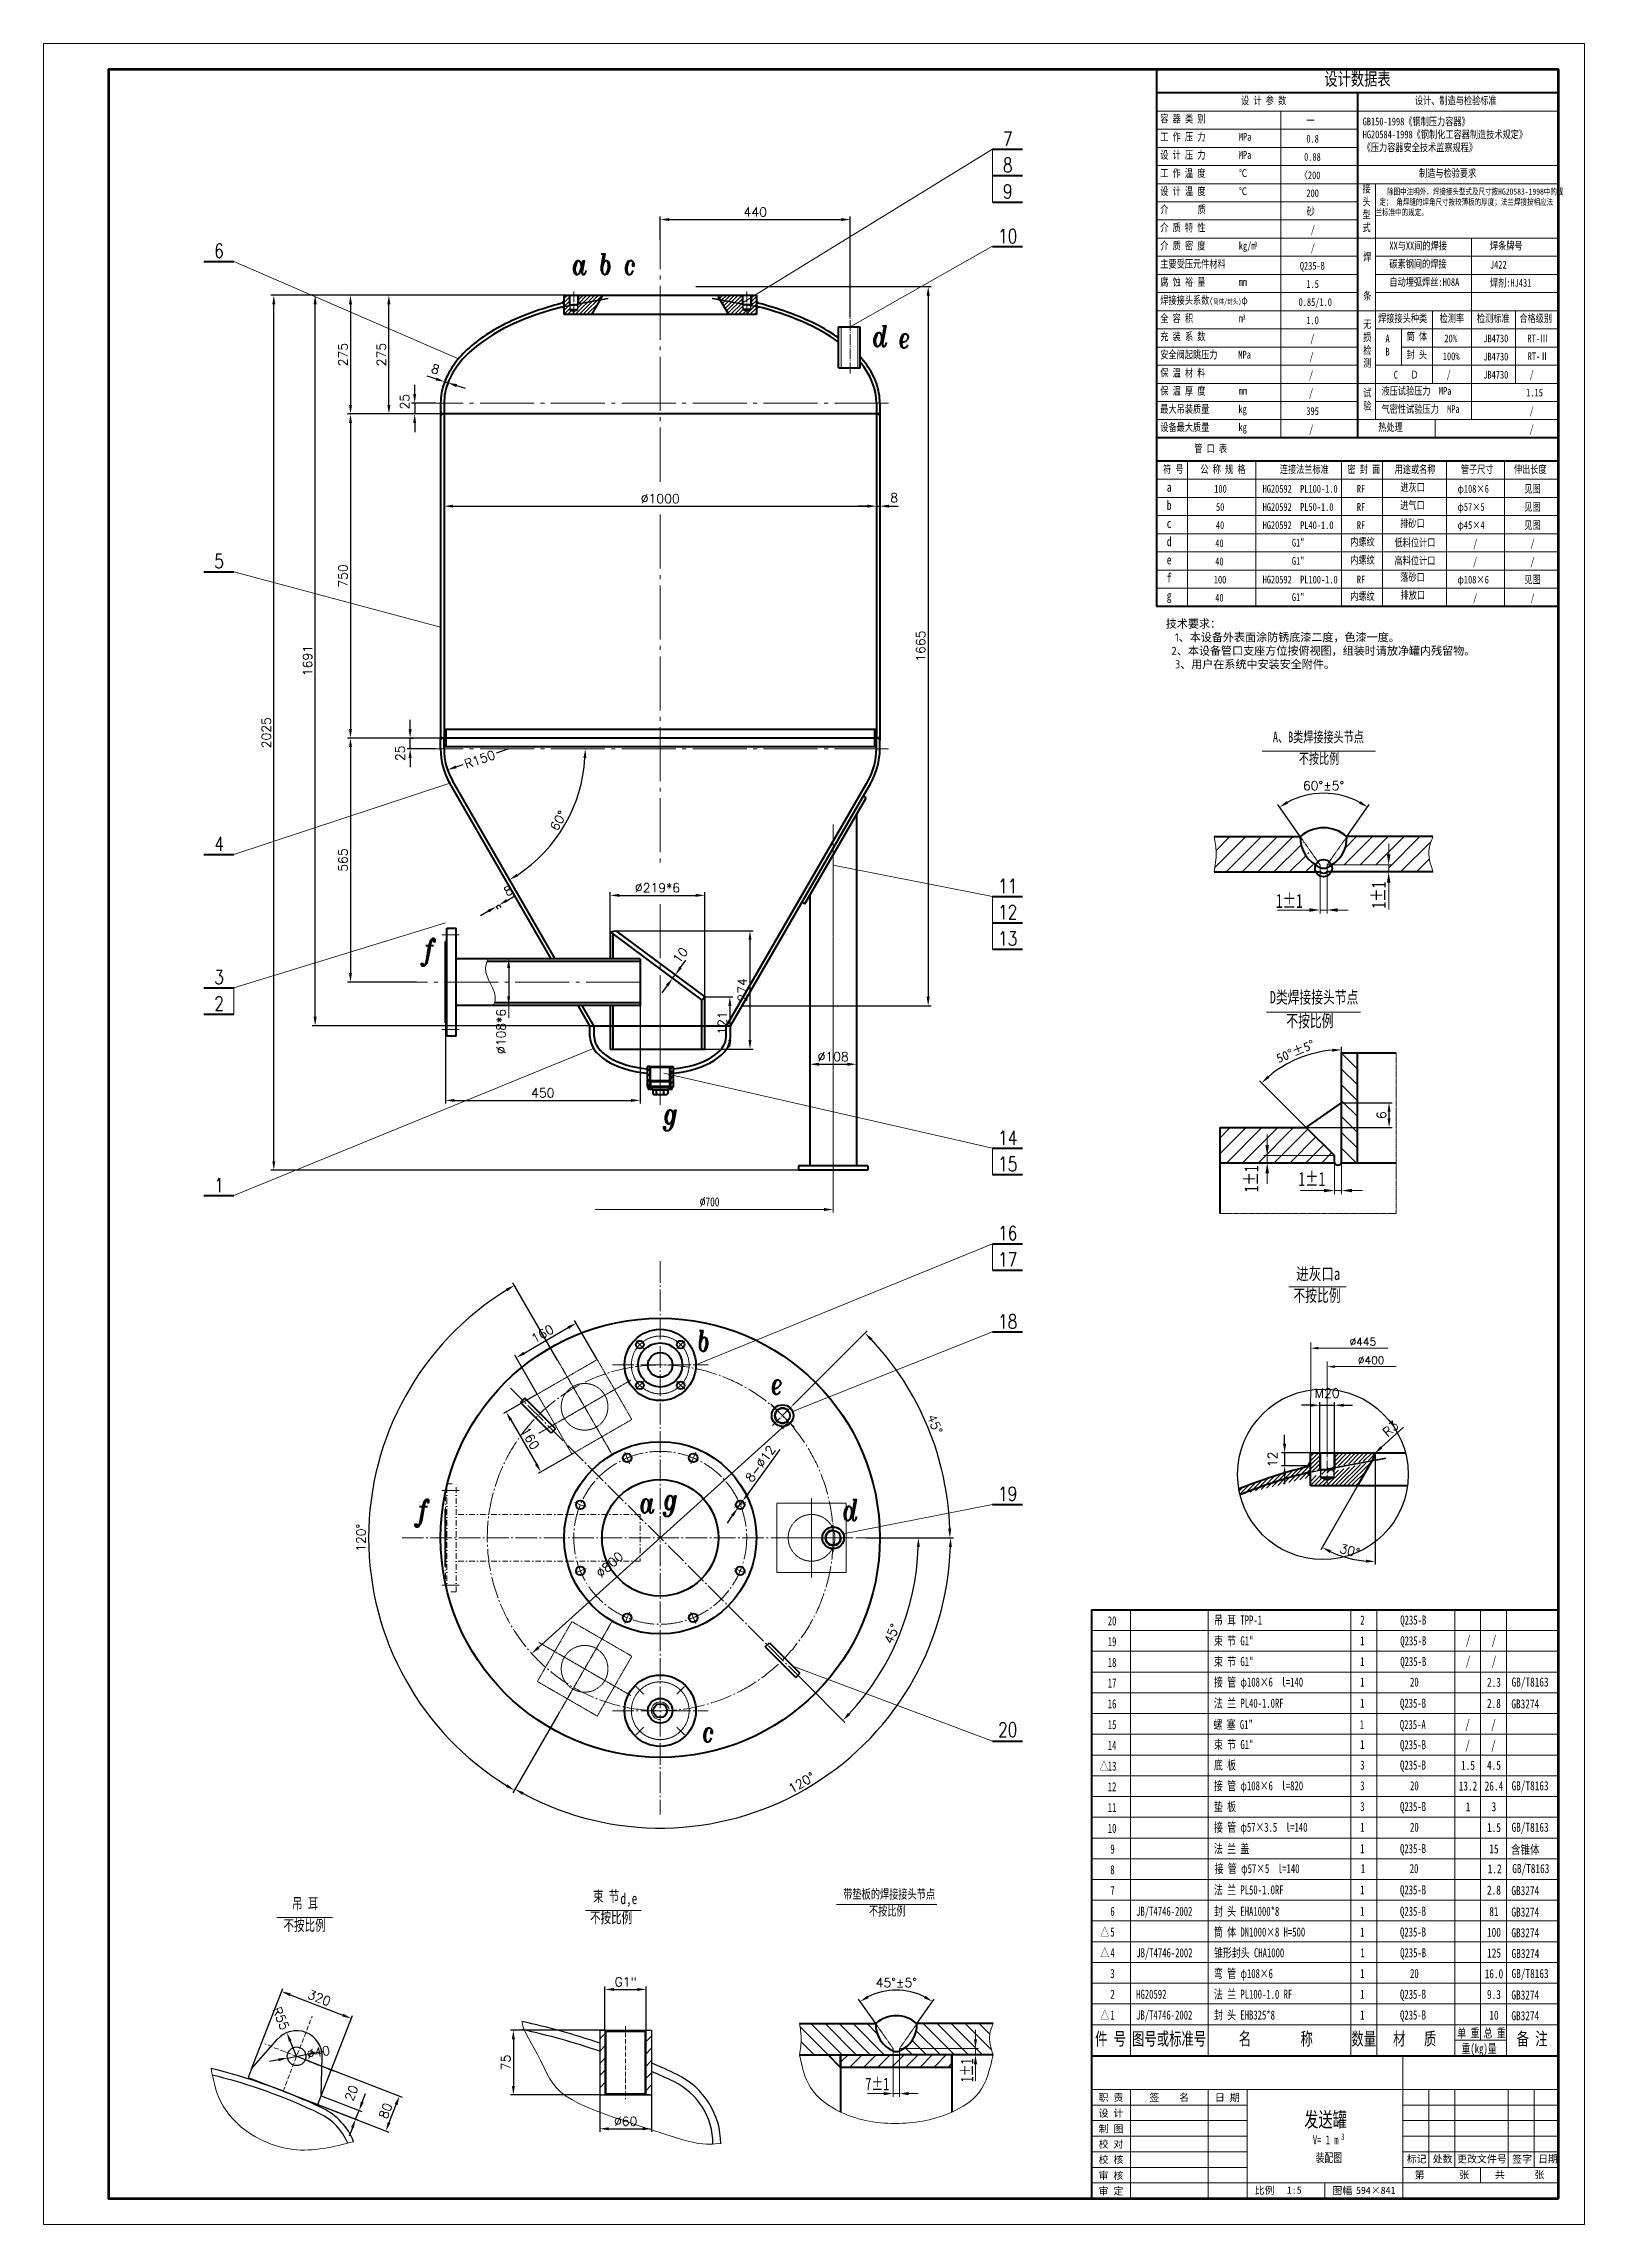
# Model space of a CAD drawing. Header units: millimetres. Extents: x 3579 to 7143, y -13968 to -8922.
import ezdxf
from ezdxf.enums import TextEntityAlignment as Align

# ---------------------------------------------------------------- set-up
doc = ezdxf.new("R2010")
doc.units = ezdxf.units.MM
doc.header["$PDMODE"] = 2
for name, pattern in [('DASHDOT', [25.4, 12.7, -6.35, 0, -6.35]), ('GEN7', [15, 10, -2.5, 0, -2.5]), ('GEN7A', [7.5, 5, -1.25, 0, -1.25]), ('JXX-L', [2.95, 1.9, -0.25, 0.15, -0.25, 0.15, -0.25]), ('XX-L', [1.25, 0.75, -0.5]), ('XX-S', [0.5, 0.3, -0.2]), ('ZXX-L', [3.28, 2.5, -0.3, 0.18, -0.3]), ('ZXX-S', [1.27, 0.75, -0.2, 0.12, -0.2])]:
    doc.linetypes.add(name, pattern=pattern)
for name, color, linetype in [('7', 4, 'GEN7'), ('7A', 4, 'GEN7A'), ('8', 1, 'Continuous'), ('主线', 7, 'Continuous')]:
    doc.layers.add(name, color=color, linetype=linetype)
for name, color, linetype, lineweight in [('A 粗实线', 1, 'Continuous', 40), ('B 细实线', 7, 'Continuous', 18), ('C 文 字', 2, 'Continuous', 20), ('D 短中心线', 3, 'ZXX-S', 18), ('E 长中心线', 3, 'ZXX-L', 18), ('F 短虚线', 6, 'XX-S', 20), ('G 长虚线', 6, 'XX-L', 20), ('I 长双点线', 3, 'JXX-L', 18), ('J 标注尺寸', 2, 'Continuous', 18)]:
    doc.layers.add(name, color=color, linetype=linetype, lineweight=lineweight)
doc.styles.add('HZTXT', font='SIMFANG.TTF', dxfattribs={"width": 0.75})
doc.styles.add('ISO Proportional', font='isocp.shx')
doc.styles.add('ITALICT', font='ITALICT.shx', dxfattribs={"width": 0.7})
doc.styles.add('ROMANC', font='romanc', dxfattribs={"width": 0.7, "height": 6})
doc.styles.get("Standard").update_dxf_attribs({"font": 'txt.shx'})
doc.styles.add('style2', font='SIMFANG.TTF', dxfattribs={"width": 0.7})
doc.styles.add('标题中文', font='SIMFANG.TTF', dxfattribs={"width": 0.7})
doc.dimstyles.new('通用标注4.0', dxfattribs={"dimscale": 7, "dimtxt": 3, "dimasz": 3, "dimexe": 1, "dimexo": 0, "dimgap": 1, "dimtad": 1, "dimdec": 0, "dimzin": 0, "dimdsep": 46, "dimtxsty": 'Standard', "dimcen": 0, "dimadec": 0, "dimazin": 0, "dimtfac": 0.375, "dimtdec": 0, "dimtmove": 2, "dimatfit": 3, "dimfxl": 0, "dimtzin": 0, "dimarcsym": 0})
pattern_1 = [(50, (5764.927, -19051.821), (-5.745333, 4.820907), [])]
pattern_2 = [(45, (-2174.3919, -17345.4459), (-0.56126601, 0.56126601), []), (135, (-2174.3919, -17345.4459), (-0.56126601, -0.56126601), [])]
pattern_3 = [(135, (-19125.385, -48262.228), (-16.220588, -16.220588), [])]
pattern_4 = [(45, (39.055, -28660.443), (-14.142136, 14.142136), [])]

msp = doc.modelspace()

# ---------------------------------------------------------------- texts
at = {"layer": 'C 文 字'}
for s, height, style, width, p in [('7', 32.5, 'ROMANC', 0.8, (5808.7, -9142.3)), ('8', 32.5, 'ROMANC', 0.8, (5808.7, -9203)), ('9', 32.5, 'ROMANC', 0.8, (5808.7, -9264.4)), ('6', 32.5, 'ROMANC', 0.8, (3984.4, -9401.7)), ('10', 32.52, 'ROMANC', 0.8, (5808.7, -9367.4)), ('5', 32.5, 'ROMANC', 0.8, (3984.4, -10119.6)), ('4', 32.5, 'ROMANC', 0.8, (3984.4, -10774)), ('11', 32.52, 'ROMANC', 0.8, (5808.7, -10871.3)), ('12', 32.52, 'ROMANC', 0.8, (5808.7, -10932)), ('13', 32.52, 'ROMANC', 0.8, (5808.7, -10992.7)), ('3', 32.5, 'ROMANC', 0.8, (3984.4, -11082.4)), ('2', 32.5, 'ROMANC', 0.8, (3984.4, -11143.1)), ('14', 32.52, 'ROMANC', 0.8, (5808.7, -11453.8)), ('15', 32.52, 'ROMANC', 0.8, (5808.7, -11514.5)), ('1', 32.5, 'ROMANC', 0.8, (3984.4, -11563.2)), ('16', 32.52, 'ROMANC', 0.8, (5808.7, -11674.7)), ('17', 32.52, 'ROMANC', 0.8, (5808.7, -11735.4)), ('18', 32.52, 'ROMANC', 0.8, (5808.7, -11878.7)), ('19', 32.52, 'ROMANC', 0.8, (5808.7, -12277.9)), ('/', 21, 'HZTXT', 0.75, (6873.4, -12618.4)), ('/', 21, 'HZTXT', 0.75, (6933.4, -12618.4)), ('/', 21, 'HZTXT', 0.75, (6873.4, -12666.4)), ('/', 21, 'HZTXT', 0.75, (6933.4, -12666.4)), ('2.3', 21, 'HZTXT', 0.75, (6933.4, -12713.9)), ('GB/T8163', 21, 'HZTXT', 0.75, (7017, -12714.9)), ('2.8', 21, 'HZTXT', 0.75, (6933.4, -12762.8)), ('GB3274', 21, 'HZTXT', 0.75, (7005.9, -12763.8)), ('20', 32.52, 'ROMANC', 0.8, (5808.7, -12823.4)), ('/', 21, 'HZTXT', 0.75, (6872.4, -12812.3)), ('/', 21, 'HZTXT', 0.75, (6932.4, -12812.3)), ('/', 21, 'HZTXT', 0.75, (6872.4, -12860.3)), ('/', 21, 'HZTXT', 0.75, (6932.4, -12860.3)), ('1.5', 21, 'HZTXT', 0.75, (6873.4, -12905.9)), ('4.5', 21, 'HZTXT', 0.75, (6933.4, -12905.9)), ('13.2', 21, 'HZTXT', 0.75, (6873.4, -12953.9)), ('26.4', 21, 'HZTXT', 0.75, (6933.4, -12953.9)), ('GB/T8163', 21, 'HZTXT', 0.75, (7017, -12954.9)), ('1', 21, 'HZTXT', 0.75, (6873.4, -13001.9)), ('3', 21, 'HZTXT', 0.75, (6933.4, -13001.9)), ('1.5', 21, 'HZTXT', 0.75, (6933.4, -13049.9)), ('GB/T8163', 21, 'HZTXT', 0.75, (7017, -13050.9)), ('15', 21, 'HZTXT', 0.75, (6933.4, -13099.4)), ('含锥体', 21, 'HZTXT', 0.75, (7005.9, -13100.4)), ('1.2', 21, 'HZTXT', 0.75, (6935.1, -13145.5)), ('GB/T8163', 21, 'HZTXT', 0.75, (7018.7, -13146.5)), ('2.8', 21, 'HZTXT', 0.75, (6933.4, -13194.8)), ('GB3274', 21, 'HZTXT', 0.75, (7005.9, -13195.8)), ('81', 21, 'HZTXT', 0.75, (6933.4, -13244.3)), ('GB3274', 21, 'HZTXT', 0.75, (7005.9, -13245.3)), ('100', 21, 'HZTXT', 0.75, (6933.4, -13292.3)), ('GB3274', 21, 'HZTXT', 0.75, (7005.9, -13293.3)), ('125', 21, 'HZTXT', 0.75, (6933.7, -13340.3)), ('GB3274', 21, 'HZTXT', 0.75, (7006.3, -13341.3)), ('16.0', 21, 'HZTXT', 0.75, (6933.4, -13388.3)), ('GB/T8163', 21, 'HZTXT', 0.75, (7017, -13389.3)), ('9.3', 21, 'HZTXT', 0.75, (6933.4, -13436.3)), ('GB3274', 21, 'HZTXT', 0.75, (7005.9, -13437.3)), ('10', 21, 'HZTXT', 0.75, (6933.4, -13484.3)), ('GB3274', 21, 'HZTXT', 0.75, (7005.9, -13485.3))]:
    msp.add_text(s, height=height, dxfattribs=dict(at, style=style, width=width)).set_placement(p, align=Align.MIDDLE)
at = {"layer": 'C 文 字', "style": 'ITALICT', "width": 0.8}
for s, p in [(' a b c', (4773.1, -9456.6)), ('d', (5494.2, -9623.1)), ('e', (5554.6, -9626.2)), ('f', (4456, -11041.1)), ('g', (5011.5, -11421.8)), ('b', (5089, -11947.7)), ('e', (5259.6, -12047)), ('f', (4441.6, -12339.1)), ('a', (4955.8, -12322)), ('g', (5011.5, -12314.2)), ('d', (5425.4, -12339.1)), ('c', (5100.8, -12851.8))]:
    msp.add_text(s, height=48, dxfattribs=at).set_placement(p)
at = {"layer": 'C 文 字', "style": '标题中文', "oblique": 0.5}
msp.add_text('职 责', height=16.8, rotation=0.0959, dxfattribs=at).set_placement((6047.5, -13674.4), align=Align.MIDDLE_CENTER)
for s, p in [('签    名', (6182.2, -13673.8)), ('日 期', (6316.6, -13674.2)), ('设 计', (6047.5, -13710.4)), ('校 对', (6047.5, -13781.8)), ('制 图', (6047.5, -13746.4)), ('校 核', (6047.5, -13817.8)), ('标记', (6754.6, -13816.2)), ('处数', (6814.6, -13816.2)), ('更改文件号', (6905.5, -13816.2)), ('签字', (6998.4, -13816.2)), ('日期', (7058.4, -13816.2)), ('审 核', (6047.5, -13854.4)), ('第       张', (6812.8, -13852.8)), ('共      张', (6992.8, -13852.8)), ('审 定', (6047.5, -13890.4)), ('比例', (6402.6, -13888.9)), ('1:5', (6471.5, -13888.9)), ('图幅', (6582.6, -13889.4)), ('594×841', (6659.9, -13889.4))]:
    msp.add_text(s, height=16.8, rotation=0.0959, dxfattribs=at).set_placement(p, align=Align.MIDDLE)
at = {"layer": 'C 文 字', "attachment_point": 1}
for s, insert, char_height, width, style in [('设计数据表', (6541.1, -8988.9), 30, 465, 'HZTXT'), ('设 计 参 数', (6348.5, -9044.7), 18, 288, 'HZTXT'), ('设计、制造与检验标准', (6750.5, -9044.7), 18, 288, 'HZTXT'), ('容 器 类 别', (6161.6, -9086.7), 18, 288, 'HZTXT'), ('工 作 压 力        MPa', (6161.6, -9128.7), 18, 288, 'HZTXT'), ('一', (6499.5, -9091.2), 18, 288, 'HZTXT'), ('GB150-1998《钢制压力容器》\\PHG20584-1998《钢制化工容器制造技术规定》\\P《压力容器安全技术监察规程》', (6629.7, -9093.3), 18, 465, 'HZTXT'), ('设 计 压 力        MPa', (6161.6, -9170.7), 18, 288, 'HZTXT'), ('0.88', (6494.3, -9175.2), 18, 288, 'HZTXT'), ('0.8', (6499.5, -9133.2), 18, 288, 'HZTXT'), ('工 作 温 度        ℃', (6161.6, -9212.7), 18, 288, 'HZTXT'), ('〈200', (6484.2, -9217.7), 18, 288, 'HZTXT'), (' 制造与检验要求', (6750.5, -9212.7), 18, 288, 'HZTXT'), ('设 计 温 度        ℃', (6161.6, -9254.7), 18, 288, 'HZTXT'), ('200', (6499.5, -9259.2), 18, 288, 'HZTXT'), ('接\\P头\\P型\\P式', (6629.4, -9248.7), 18, 288, 'HZTXT'), ('   除图中注明外，焊接接头型式及尺寸按HG20583-1998中的规\\P 定； 角焊缝的焊角尺寸按较薄板的厚度；法兰焊接按相应法兰标准中的规定。', (6659.6, -9257.2), 14.4, 423, 'HZTXT'), ('介       质', (6161.6, -9296.7), 18, 288, 'HZTXT'), ('砂', (6500.1, -9301.2), 18, 288, 'HZTXT'), ('介 质 特 性', (6161.6, -9338.7), 18, 288, 'HZTXT'), ('介 质 密 度        kg/m', (6161.6, -9380.7), 18, 288, 'HZTXT'), ('3', (6378.7, -9380.2), 12, 288, 'HZTXT'), ('/', (6509.6, -9343.2), 18, 288, 'HZTXT'), ('/', (6509.6, -9385.2), 18, 288, 'HZTXT'), ('XX与XX间的焊接', (6691.6, -9380.7), 18, 288, 'HZTXT'), ('焊条牌号', (6924.2, -9380.7), 18, 288, 'HZTXT'), ('主要受压元件材料', (6161.6, -9422.7), 18, 288, 'HZTXT'), ('Q235-B', (6484.4, -9427.2), 18, 288, 'HZTXT'), ('焊\\P\\P\\P条', (6631.1, -9406.7), 18, 288, 'HZTXT'), ('碳素钢间的焊接', (6691.6, -9422.7), 18, 288, 'HZTXT'), ('J422', (6924.2, -9424.6), 18, 288, 'HZTXT'), ('腐 蚀 裕 量        mm', (6161.6, -9464.7), 18, 288, 'HZTXT'), ('1.5', (6499.5, -9469.2), 18, 288, 'HZTXT'), ('自动埋弧焊丝:H08A', (6691.6, -9464.7), 18, 288, 'HZTXT'), ('焊剂:HJ431', (6924.2, -9466.6), 18, 288, 'HZTXT'), ('焊接接头系数{\\H0.8333x;(\\H0.8x;筒体/封头)}φ{\\H0.8333x;        } ', (6161.6, -9506.7), 18, 288, 'HZTXT'), ('0.85/1.0', (6481.5, -9511.2), 18, 288, 'HZTXT'), ('全 容 积           m', (6161.6, -9548.7), 18, 288, 'HZTXT'), ('3', (6351.6, -9548.6), 12, 288, 'HZTXT'), ('1.0', (6499.5, -9553.2), 18, 288, 'HZTXT'), ('无\\P损\\P检\\P测', (6631.1, -9562.3), 18, 288, 'HZTXT'), ('焊接接头种类', (6665.6, -9548.7), 18, 288, 'HZTXT'), ('检测率', (6807.7, -9548.7), 18, 288, 'HZTXT'), ('检测标准', (6893.9, -9548.7), 18, 288, 'HZTXT'), ('合格级别', (6992.2, -9548.7), 18, 288, 'HZTXT'), ('充 装 系 数', (6161.6, -9590.7), 18, 288, 'HZTXT'), ('安全阀起跳压力     MPa', (6161.6, -9632.7), 18, 288, 'HZTXT'), ('/', (6506.5, -9637.2), 18, 288, 'HZTXT'), ('/', (6508.5, -9595.2), 18, 288, 'HZTXT'), ('A\\PB', (6682.5, -9595.9), 18, 288, 'HZTXT'), ('筒 体', (6731.2, -9590.7), 18, 288, 'HZTXT'), ('封 头', (6731.2, -9632.7), 18, 288, 'HZTXT'), ('100%', (6815.2, -9636.5), 18, 288, 'HZTXT'), ('20%', (6818.8, -9595.2), 18, 288, 'HZTXT'), ('JB4730', (6908.8, -9595.2), 18, 288, 'HZTXT'), ('JB4730', (6908.8, -9637.2), 18, 288, 'HZTXT'), ('RT-Ⅲ', (7010.8, -9595.2), 18, 288, 'HZTXT'), ('RT-Ⅱ', (7011.6, -9636.5), 18, 288, 'HZTXT'), ('保 温 材 料', (6161.6, -9674.7), 18, 288, 'HZTXT'), ('/', (6505.6, -9679.2), 18, 288, 'HZTXT'), ('C   Ｄ', (6701.6, -9679.2), 18, 288, 'HZTXT'), ('/', (6823.9, -9678.5), 18, 288, 'HZTXT'), ('JB4730', (6908.8, -9679.2), 18, 288, 'HZTXT'), ('/', (7015.9, -9678.5), 18, 288, 'HZTXT'), ('保 温 厚 度        mm', (6161.6, -9716.7), 18, 288, 'HZTXT'), ('/', (6505.6, -9721.2), 18, 288, 'HZTXT'), ('试\\P验', (6631.1, -9721.2), 18, 288, 'HZTXT'), ('液压试验压力  MPa', (6673.4, -9716.7), 18, 288, 'HZTXT'), ('1.15', (7008, -9720.5), 18, 288, 'HZTXT'), ('最大吊装质量       kg', (6161.6, -9758.7), 18, 288, 'HZTXT'), ('395', (6499.5, -9763.2), 18, 288, 'HZTXT'), ('气密性试验压力  MPa', (6673.4, -9758.7), 18, 288, 'HZTXT'), ('/', (7015.9, -9762.5), 18, 288, 'HZTXT'), ('设备最大质量       kg', (6161.6, -9800.7), 18, 288, 'HZTXT'), ('/', (6505.9, -9805.2), 18, 288, 'HZTXT'), ('热处理', (6665.9, -9800.7), 18, 288, 'HZTXT'), ('/', (7015.9, -9804.5), 18, 288, 'HZTXT'), ('管 口 表', (6240.1, -9850), 18, 288, 'HZTXT'), (' 符 号', (6158.4, -9898), 18, 288, 'HZTXT'), ('公 称 规 格', (6254.4, -9898), 18, 288, 'HZTXT'), ('连接法兰标准', (6438, -9898), 18, 288, 'HZTXT'), ('密 封 面', (6594.4, -9898), 18, 288, 'HZTXT'), ('用途或名称', (6703.7, -9898), 18, 288, 'HZTXT'), ('进灰口', (6717.1, -9939.6), 18, 288, 'HZTXT'), ('管子尺寸', (6856.9, -9898), 18, 288, 'HZTXT'), ('伸出长度', (6979.6, -9898), 18, 288, 'HZTXT'), ('a', (6176.6, -9937.4), 21.6, 345.6, 'HZTXT'), ('b', (6176.6, -9979.4), 21.6, 345.6, 'HZTXT'), ('100', (6286.5, -9943.2), 18, 288, 'HZTXT'), ('50', (6290.5, -9985.2), 18, 288, 'HZTXT'), ('HG20592  PL100-1.0', (6398.3, -9943.2), 18, 288, 'HZTXT'), ('HG20592  PL50-1.0', (6398.3, -9985.2), 18, 288, 'HZTXT'), ('RF', (6616.4, -9943.2), 18, 288, 'HZTXT'), ('RF', (6616.4, -9985.2), 18, 288, 'HZTXT'), ('进气口', (6716.5, -9981.2), 18, 288, 'HZTXT'), ('φ108×6', (6849.2, -9943.2), 18, 288, 'HZTXT'), ('φ57×5', (6849.2, -9985.2), 18, 288, 'HZTXT'), ('见图', (7003.8, -9943.2), 18, 288, 'HZTXT'), ('见图', (7003.8, -9985.2), 18, 288, 'HZTXT'), ('c', (6176.6, -10021.4), 21.6, 345.6, 'HZTXT'), ('40', (6290.2, -10027.2), 18, 288, 'HZTXT'), ('HG20592  PL40-1.0', (6398.3, -10027.2), 18, 288, 'HZTXT'), ('RF', (6616.4, -10027.2), 18, 288, 'HZTXT'), ('排砂口', (6716.5, -10023.2), 18, 288, 'HZTXT'), ('φ45×4', (6849.2, -10027.2), 18, 288, 'HZTXT'), ('见图', (7003.8, -10027.2), 18, 288, 'HZTXT'), ('d ', (6176.6, -10063.4), 21.6, 345.6, 'HZTXT'), ('40', (6288.8, -10069.2), 18, 288, 'HZTXT'), ('G1"', (6466, -10067.9), 18, 288, 'HZTXT'), ('内螺纹', (6600.8, -10065.8), 18, 288, 'HZTXT'), ('低料位计口', (6703.5, -10067.5), 18, 288, 'HZTXT'), ('/', (6885.5, -10069.2), 18, 288, 'HZTXT'), ('/', (7017.8, -10069.2), 18, 288, 'HZTXT'), ('e', (6176.6, -10105.4), 21.6, 345.6, 'HZTXT'), ('40', (6288.8, -10111.2), 18, 288, 'HZTXT'), ('G1"', (6466, -10109.9), 18, 288, 'HZTXT'), ('内螺纹', (6600.8, -10107.8), 18, 288, 'HZTXT'), ('高料位计口', (6703.5, -10109.5), 18, 288, 'HZTXT'), ('/', (6885, -10111.2), 18, 288, 'HZTXT'), ('/', (7017.8, -10111.2), 18, 288, 'HZTXT'), ('f', (6176.6, -10147.4), 21.6, 345.6, 'HZTXT'), ('100', (6285.4, -10153.2), 18, 288, 'HZTXT'), ('HG20592  PL100-1.0', (6398.3, -10153.2), 18, 288, 'HZTXT'), ('内螺纹', (6600.8, -10191.8), 18, 288, 'HZTXT'), ('RF', (6616.4, -10153.2), 18, 288, 'HZTXT'), ('落砂口', (6716.8, -10147.7), 18, 288, 'HZTXT'), ('排放口', (6717.3, -10189), 18, 288, 'HZTXT'), ('φ108×6', (6849.2, -10153.2), 18, 288, 'HZTXT'), ('见图', (7003.8, -10153.2), 18, 288, 'HZTXT'), ('g', (6176.6, -10188.3), 21.6, 345.6, 'HZTXT'), ('40', (6288.8, -10195.2), 18, 288, 'HZTXT'), ('G1"', (6466, -10193.9), 18, 288, 'HZTXT'), ('/', (6885, -10195.2), 18, 288, 'HZTXT'), ('/', (7017.8, -10195.2), 18, 288, 'HZTXT'), ('{\\fSimSun|b0|i0|c134|p54;技术要求：\\P}  1{\\fSimSun|b0|i0|c134|p2;、本设备外表面涂防锈底漆二度，色漆一度。\\P 2、本设备管口支座方位按俯视图，组装时请放净罐内残留物。\\P}  3{\\fSimSun|b0|i0|c134|p2;、用户在系统中安装安全附件。}', (6174.3, -10255.1), 18.75, 6069.312, 'ISO Proportional')]:
    msp.add_mtext(s, dxfattribs=dict(at, insert=insert, char_height=char_height, width=width, style=style))
at = {"layer": 'C 文 字', "insert": (5119, -11602.3), "char_height": 21, "attachment_point": 5, "style": 'HZTXT'}
msp.add_mtext('{\\Ftxt.shx|c0;%%C}700', dxfattribs=at)
at = {"layer": 'C 文 字', "char_height": 17.85, "attachment_point": 5}
for s, insert in [('%%c445', (6630.1, -11925.8)), ('%%c400', (6649.2, -11968.6))]:
    msp.add_mtext(s, dxfattribs=dict(at, insert=insert))
at = {"layer": 'J 标注尺寸', "style": '标题中文', "width": 0.7}
for s, height, p in [('20', 21, (6040.1, -12582.1)), ('吊 耳 TPP-1', 21, (6285.7, -12580.2)), ('2', 21, (6624.1, -12580.2)), ('Q235-B', 21, (6716.8, -12580.2)), ('19', 21, (6040.1, -12630.1)), ('束 节 G1"', 21, (6285.7, -12628.2)), ('1', 21, (6624.1, -12628.2)), ('Q235-B', 21, (6716.8, -12628.2)), ('18', 21, (6040.1, -12678.1)), ('束 节 G1"', 21, (6285.7, -12676.2)), ('1', 21, (6624.1, -12676.2)), ('Q235-B', 21, (6716.8, -12676.2)), ('17', 21, (6040.1, -12726.1)), ('接 管 φ108×6  l=140', 21, (6285.7, -12723.7)), ('1', 21, (6624.1, -12723.7)), ('20', 21, (6739.4, -12723.7)), ('16', 21, (6040.1, -12774.1)), ('法 兰 PL40-1.0RF', 21, (6285.7, -12772.6)), ('1', 21, (6624.1, -12772.6)), ('Q235-B', 21, (6716.2, -12772.6)), ('15', 21, (6040.1, -12822.1)), ('螺 塞 G1"', 21, (6284.6, -12822.1)), ('1', 21, (6623, -12822.1)), ('Q235-A', 21, (6715.7, -12822.1)), ('14', 21, (6040.1, -12870.1)), ('14', 21, (6040.1, -12870.1)), ('束 节 G1"', 21, (6285.7, -12868.2)), ('1', 21, (6624.1, -12868.2)), ('Q235-B', 21, (6716.2, -12868.6)), ('△', 21, (6021.1, -12918.1)), ('13', 21, (6040.1, -12918.1)), ('13', 21, (6040.1, -12918.1)), ('底 板', 21, (6285.7, -12915.7)), ('3', 21, (6624.1, -12915.7)), ('Q235-B', 21, (6716.2, -12915.7)), ('12', 21, (6040.1, -12966.1)), ('12', 21, (6040.1, -12966.1)), ('接 管 φ108×6  l=820', 21, (6285.7, -12963.7)), ('3', 21, (6624.1, -12963.7)), ('20', 21, (6739.4, -12963.7)), ('11', 21, (6040.1, -13014.1)), ('11', 21, (6040.1, -13014.1)), ('垫 板', 21, (6285.7, -13011.7)), ('3', 21, (6624.1, -13011.7)), ('Q235-B', 21, (6716.2, -13011.7)), ('10', 21, (6040.1, -13062.1)), ('10', 21, (6040.1, -13062.1)), ('接 管 φ57×3.5  l=140', 21, (6285.7, -13059.7)), ('1', 21, (6624.1, -13059.7)), ('20', 21, (6739.4, -13059.7)), ('9', 21, (6046.1, -13110.1)), ('9', 21, (6046.1, -13110.1)), ('法 兰 盖', 21, (6285.7, -13109.2)), ('1', 21, (6624.1, -13109.2)), ('Q235-B', 21, (6716.2, -13109.2)), ('8', 21, (6046.1, -13158.1)), ('接 管 φ57×5  l=140', 21, (6287.3, -13155.3)), ('1', 21, (6625.7, -13155.3)), ('20', 21, (6738.6, -13155.3)), ('7', 21, (6046.1, -13206.1)), ('法 兰 PL50-1.0RF', 21, (6285.7, -13204.6)), ('1', 21, (6624.1, -13204.6)), ('Q235-B', 21, (6716.2, -13204.6)), ('6', 21, (6046.1, -13254.1)), ('JB/T4746-2002', 21, (6105.8, -13254.1)), ('封 头 EHA1000*8', 21, (6285.7, -13254.1)), ('1', 21, (6624.1, -13254.1)), ('Q235-B', 21, (6716.2, -13254.1)), ('△', 21, (6022.8, -13302.1)), ('5', 21, (6046.1, -13302.1)), ('筒 体 DN1000×8 H=500', 21, (6285.7, -13302.1)), ('1', 21, (6624.1, -13302.1)), ('Q235-B', 21, (6716.2, -13302.1)), ('△', 21, (6022.8, -13350.1)), ('4', 21, (6046.1, -13350.1)), ('JB/T4746-2002', 21, (6106.1, -13350.1)), ('锥形封头 CHA1000', 21, (6286, -13350.1)), ('1', 21, (6624.4, -13350.1)), ('Q235-B', 21, (6716.5, -13350.1)), ('3', 21, (6046.1, -13398.1)), ('法 兰 PL100-1.0 RF', 21, (6285.7, -13446.1)), ('弯 管 φ108×6   ', 21, (6285.7, -13398.1)), ('1', 21, (6624.1, -13398.1)), ('20', 21, (6739.4, -13398.1)), ('△', 21, (6022.8, -13494.1)), ('2', 21, (6046.1, -13446.1)), ('JB/T4746-2002', 21, (6105.8, -13494.1)), ('HG20592', 21, (6105.8, -13446.1)), ('封 头 EHB325*8', 21, (6285.7, -13494.1)), ('1', 21, (6624.1, -13446.1)), ('Q235-B', 21, (6716.2, -13446.1)), ('Q235-B', 21, (6716.2, -13494.1)), ('件 号', 29.99, (6010.8, -13553.6)), ('1', 21, (6046.1, -13494.1)), ('图号或标准号', 29.99, (6096.1, -13553.6)), ('名        称', 29.99, (6343.1, -13553.6)), ('数量', 29.99, (6603.5, -13553.6)), ('1', 21, (6624.1, -13494.1)), ('材   质', 29.99, (6700.1, -13553.6)), ('单 重', 21, (6848.5, -13535.8)), ('总 重', 21, (6909.6, -13535.8)), ('备 注', 29.99, (6986, -13553.6)), ('重(kg)量', 21, (6858.5, -13571.8)), ('发送罐', 34.55, (6494.5, -13742.7)), ('V= 1 m', 20.73, (6514.5, -13782.7)), ('3', 14.5, (6579.7, -13772.4)), ('装配图', 20.73, (6520.9, -13824))]:
    msp.add_text(s, height=height, dxfattribs=at).set_placement(p)
at = {"layer": 'J 标注尺寸', "attachment_point": 1}
for s, insert, char_height, width, style in [('A、B类焊接接头节点', (6422.2, -10514.2), 24.48, 506.736, '标题中文'), ('不按比例', (6482.1, -10564.1), 24.48, 506.736, '标题中文'), ('D{\\f仿宋_GB2312|b0|i0|c134|p49;类焊接接头节点}', (6415.3, -11114.3), 28.56, 416.16, 'style2'), ('{\\f仿宋_GB2312|b0|i0|c134|p49;不按比例}', (6453.1, -11169), 28.56, 416.16, 'style2'), ('进灰口a', (6475.8, -11754.3), 28.56, 416.16, 'HZTXT'), ('{\\f仿宋_GB2312|b0|i0|c134|p49;不按比例}', (6469.7, -11804.6), 28.56, 416.16, 'style2'), ('吊 耳', (4153.3, -13212.9), 25.5, 527.85, '标题中文'), ('束 节', (4849.4, -13196.2), 25.5, 527.85, '标题中文'), ('d,e', (4912.8, -13201.5), 25.5, 527.85, 'HZTXT'), ('带垫板的焊接接头节点', (5428.2, -13192.8), 21.68, 448.673, '标题中文'), ('不按比例', (4133.5, -13263.2), 25.5, 527.85, '标题中文'), ('不按比例', (4842.5, -13245.5), 25.5, 527.85, '标题中文'), ('不按比例', (5487.7, -13232), 21.68, 448.673, '标题中文')]:
    msp.add_mtext(s, dxfattribs=dict(at, insert=insert, char_height=char_height, width=width, style=style))
at = {"layer": 'J 标注尺寸', "attachment_point": 5, "style": 'style2'}
for s, insert, char_height in [('{\\f仿宋_GB2312|b0|i0|c134|p49;1±1}', (6460.1, -10905.6), 32.64), ('{\\f仿宋_GB2312|b0|i0|c134|p49;1±1}', (6512.2, -11549.1), 32.64), ('7±1', (5507.2, -13643.2), 28.9)]:
    msp.add_mtext(s, dxfattribs=dict(at, insert=insert, char_height=char_height))
at = {"layer": 'J 标注尺寸', "attachment_point": 5, "rotation": 90, "style": 'style2'}
for s, insert, char_height in [('{\\f仿宋_GB2312|b0|i0|c134|p49;1±1}', (6667, -10892.2), 32.64), ('{\\f仿宋_GB2312|b0|i0|c134|p49;1±1}', (6372.3, -11548.8), 32.64), ('1±1', (5714.4, -13611.7), 28.9)]:
    msp.add_mtext(s, dxfattribs=dict(at, insert=insert, char_height=char_height))

# ---------------------------------------------------------------- blocks, each defined once
blk = doc.blocks.new('*D7')
at = {"layer": 'C 文 字', "color": 0, "lineweight": -2}
blk.add_line((5286.5, -12125.9), (4723.3, -12633.2), dxfattribs=at)
at = {"layer": 'C 文 字', "color": 0}
for points in [[(5284.2, -12123.3), (5288.9, -12128.5), (5302.1, -12111.8)], [(4721, -12630.6), (4725.7, -12635.8), (4707.7, -12647.2)]]:
    blk.add_solid(points, dxfattribs=at)
at = {"layer": 'Defpoints', "color": 0}
for p in [(5302.1, -12111.8), (4707.7, -12647.2)]:
    blk.add_point(p, dxfattribs=at)
at = {"layer": 'C 文 字', "color": 0, "insert": (4887.8, -12441.5), "char_height": 21, "attachment_point": 5, "rotation": 42.0114}
blk.add_mtext('{\\Ftxt.shx;%%c}800', dxfattribs=at)
blk = doc.blocks.new('*D8')
at = {"layer": 'Defpoints', "color": 0}
for p in [(6575.2, -10660.3), (6485.5, -10757.1), (6593.2, -10757.1), (6531.2, -10822.4), (6547.5, -10822.4)]:
    blk.add_point(p, dxfattribs=at)
at = {"layer": 'J 标注尺寸', "color": 0, "lineweight": -2}
for p, q in [((6485.5, -10757.1), (6433.6, -10683)), ((6593.2, -10757.1), (6645.1, -10683))]:
    blk.add_line(p, q, dxfattribs=at)
blk.add_arc((6539.3, -10834), 177.4, 61.7872, 118.2128, dxfattribs=at)
at = {"layer": 'J 标注尺寸', "color": 0}
for points in [[(6457.3, -10680.7), (6453.7, -10674.7), (6437.6, -10688.7)], [(6625, -10674.7), (6621.4, -10680.7), (6641.1, -10688.7)]]:
    blk.add_solid(points, dxfattribs=at)
at = {"layer": 'J 标注尺寸', "color": 0, "insert": (6539.3, -10639.1), "char_height": 21, "attachment_point": 5}
blk.add_mtext('60°±5°', dxfattribs=at)
blk = doc.blocks.new('*D9')
at = {"layer": 'Defpoints', "color": 0}
for p in [(6513.2, -11259.3), (6580.8, -11272.8), (6499.2, -11429.9), (6564.5, -11495.1), (6580.8, -11511.5)]:
    blk.add_point(p, dxfattribs=at)
at = {"layer": 'J 标注尺寸', "color": 0, "lineweight": -2}
for p, q in [((6580.8, -11272.8), (6580.8, -11243.4)), ((6499.2, -11429.9), (6391.2, -11321.9))]:
    blk.add_line(p, q, dxfattribs=at)
blk.add_arc((6580.8, -11511.5), 261.1, 94.61, 130.39, dxfattribs=at)
at = {"layer": 'J 标注尺寸', "color": 0}
for points in [[(6559.7, -11247.7), (6559.9, -11254.7), (6580.8, -11250.4)], [(6414, -11315.2), (6409.2, -11310), (6396.2, -11326.9)]]:
    blk.add_solid(points, dxfattribs=at)
at = {"layer": 'J 标注尺寸', "color": 0, "insert": (6474.2, -11254.1), "char_height": 21, "attachment_point": 5, "rotation": 22.5}
blk.add_mtext('{\\f仿宋_GB2312|b0|i0|c134|p49;50°±5°}', dxfattribs=at)
blk = doc.blocks.new('*D10')
at = {"layer": 'Defpoints', "color": 0}
for p in [(6580.8, -11372.7), (6690.8, -11372.7), (6499.2, -11429.9)]:
    blk.add_point(p, dxfattribs=at)
at = {"layer": 'J 标注尺寸', "color": 0, "lineweight": -2}
for p, q in [((6580.8, -11372.7), (6697.8, -11372.7)), ((6690.8, -11408.9), (6690.8, -11393.7)), ((6499.2, -11429.9), (6697.8, -11429.9))]:
    blk.add_line(p, q, dxfattribs=at)
at = {"layer": 'J 标注尺寸', "color": 0}
for points in [[(6687.3, -11393.7), (6694.3, -11393.7), (6690.8, -11372.7)], [(6687.3, -11408.9), (6694.3, -11408.9), (6690.8, -11429.9)]]:
    blk.add_solid(points, dxfattribs=at)
at = {"layer": 'J 标注尺寸', "color": 0, "insert": (6673.3, -11401.3), "char_height": 21, "attachment_point": 5, "rotation": 90}
blk.add_mtext('6', dxfattribs=at)
blk = doc.blocks.new('*D11')
at = {"layer": 'C 文 字', "color": 0, "lineweight": -2}
for p, q in [((4469.2, -9504.2), (4199.6, -9504.2)), ((4206.6, -11173.7), (4206.6, -9525.2)), ((4852.4, -11194.7), (4199.6, -11194.7))]:
    blk.add_line(p, q, dxfattribs=at)
at = {"layer": 'C 文 字', "color": 0}
for points in [[(4203.1, -9525.2), (4210.1, -9525.2), (4206.6, -9504.2)], [(4203.1, -11173.7), (4210.1, -11173.7), (4206.6, -11194.7)]]:
    blk.add_solid(points, dxfattribs=at)
at = {"layer": 'Defpoints', "color": 0}
for p in [(4206.6, -9504.2), (4469.2, -9504.2), (4852.4, -11194.7)]:
    blk.add_point(p, dxfattribs=at)
at = {"layer": 'C 文 字', "color": 0, "insert": (4189.1, -10349.5), "char_height": 21, "attachment_point": 5, "rotation": 90}
blk.add_mtext('1691', dxfattribs=at)
blk = doc.blocks.new('*D12')
at = {"layer": 'C 文 字', "color": 0, "lineweight": -2}
for p, q in [((4455.1, -9504.2), (4104, -9504.2)), ((4111, -11508), (4111, -9525.2)), ((5324.9, -11529), (4104, -11529))]:
    blk.add_line(p, q, dxfattribs=at)
at = {"layer": 'C 文 字', "color": 0}
for points in [[(4107.5, -9525.2), (4114.5, -9525.2), (4111, -9504.2)], [(4107.5, -11508), (4114.5, -11508), (4111, -11529)]]:
    blk.add_solid(points, dxfattribs=at)
at = {"layer": 'Defpoints', "color": 0}
for p in [(4111, -9504.2), (4455.1, -9504.2), (5324.9, -11529)]:
    blk.add_point(p, dxfattribs=at)
at = {"layer": 'C 文 字', "color": 0, "insert": (4093.5, -10516.6), "char_height": 21, "attachment_point": 5, "rotation": 90}
blk.add_mtext('2025', dxfattribs=at)
blk = doc.blocks.new('*D13')
at = {"layer": 'C 文 字', "color": 0, "lineweight": -2}
for p, q in [((4426.4, -10508), (4426.4, -10487)), ((4426.2, -10529), (4433.4, -10529)), ((4426.4, -10554), (4426.4, -10529)), ((4485.3, -10554), (4419.4, -10554)), ((4426.4, -10575), (4426.4, -10596))]:
    blk.add_line(p, q, dxfattribs=at)
at = {"layer": 'C 文 字', "color": 0}
for points in [[(4422.9, -10508), (4429.9, -10508), (4426.4, -10529)], [(4422.9, -10575), (4429.9, -10575), (4426.4, -10554)]]:
    blk.add_solid(points, dxfattribs=at)
at = {"layer": 'Defpoints', "color": 0}
for p in [(4426.2, -10529), (4426.4, -10529), (4485.3, -10554)]:
    blk.add_point(p, dxfattribs=at)
at = {"layer": 'C 文 字', "color": 0, "insert": (4403.3, -10564.2), "char_height": 21, "attachment_point": 5, "rotation": 90}
blk.add_mtext('25', dxfattribs=at)
blk = doc.blocks.new('*D14')
at = {"layer": 'C 文 字', "color": 0, "lineweight": -2}
for p, q in [((4532.8, -10595.6), (4549.1, -10590.1)), ((4654.9, -10554), (4625.3, -10564.1))]:
    blk.add_line(p, q, dxfattribs=at)
at = {"layer": 'C 文 字', "color": 0}
blk.add_solid([(4531.7, -10592.3), (4533.9, -10598.9), (4512.9, -10602.4)], dxfattribs=at)
at = {"layer": 'Defpoints', "color": 0}
for p in [(4654.9, -10554), (4512.9, -10602.4)]:
    blk.add_point(p, dxfattribs=at)
at = {"layer": 'C 文 字', "color": 0, "insert": (4587.6, -10578.3), "char_height": 21, "attachment_point": 5, "rotation": 18.8222}
blk.add_mtext('R150', dxfattribs=at)
blk = doc.blocks.new('*D15')
at = {"layer": 'C 文 字', "color": 0, "lineweight": -2}
for p, q in [((4369.2, -9779), (4281.4, -9779)), ((4288.4, -9800), (4288.4, -10508)), ((4508.9, -10529), (4281.4, -10529))]:
    blk.add_line(p, q, dxfattribs=at)
at = {"layer": 'C 文 字', "color": 0}
for points in [[(4284.9, -9800), (4291.9, -9800), (4288.4, -9779)], [(4284.9, -10508), (4291.9, -10508), (4288.4, -10529)]]:
    blk.add_solid(points, dxfattribs=at)
at = {"layer": 'Defpoints', "color": 0}
for p in [(4369.2, -9779), (4288.4, -10529), (4508.9, -10529)]:
    blk.add_point(p, dxfattribs=at)
at = {"layer": 'C 文 字', "color": 0, "insert": (4270.9, -10154), "char_height": 21, "attachment_point": 5, "rotation": 90}
blk.add_mtext('750', dxfattribs=at)
blk = doc.blocks.new('*D16')
at = {"layer": 'C 文 字', "color": 0, "lineweight": -2}
for p, q in [((4504.9, -10035.8), (4504.9, -9985.3)), ((5504.9, -10010.1), (5504.9, -9985.3)), ((4525.9, -9992.3), (5483.9, -9992.3))]:
    blk.add_line(p, q, dxfattribs=at)
at = {"layer": 'C 文 字', "color": 0}
for points in [[(4525.9, -9988.8), (4525.9, -9995.8), (4504.9, -9992.3)], [(5483.9, -9988.8), (5483.9, -9995.8), (5504.9, -9992.3)]]:
    blk.add_solid(points, dxfattribs=at)
at = {"layer": 'Defpoints', "color": 0}
for p in [(4504.9, -10035.8), (5504.9, -9992.3), (5504.9, -10010.1)]:
    blk.add_point(p, dxfattribs=at)
at = {"layer": 'C 文 字', "color": 0, "insert": (5004.9, -9974.8), "char_height": 21, "attachment_point": 5}
blk.add_mtext('{\\Ftxt.shx;%%c}1000', dxfattribs=at)
blk = doc.blocks.new('*D17')
at = {"layer": 'C 文 字', "color": 0, "lineweight": -2}
for p, q in [((5504.9, -9992.3), (5504.9, -9985.3)), ((5512.9, -9992.3), (5512.9, -9985.3)), ((5483.9, -9992.3), (5462.9, -9992.3)), ((5504.9, -9992.3), (5512.9, -9992.3)), ((5533.9, -9992.3), (5554.9, -9992.3))]:
    blk.add_line(p, q, dxfattribs=at)
at = {"layer": 'C 文 字', "color": 0}
for points in [[(5483.9, -9988.8), (5483.9, -9995.8), (5504.9, -9992.3)], [(5533.9, -9988.8), (5533.9, -9995.8), (5512.9, -9992.3)]]:
    blk.add_solid(points, dxfattribs=at)
at = {"layer": 'Defpoints', "color": 0}
for p in [(5504.9, -9992.3), (5512.9, -9992.3), (5512.9, -9992.3)]:
    blk.add_point(p, dxfattribs=at)
at = {"layer": 'C 文 字', "color": 0, "insert": (5545.8, -9973), "char_height": 21, "attachment_point": 5}
blk.add_mtext('8', dxfattribs=at)
blk = doc.blocks.new('*D18')
at = {"layer": 'C 文 字', "color": 0, "lineweight": -2}
for p, q in [((4455.1, -9504.2), (4281.4, -9504.2)), ((4288.4, -9525.2), (4288.4, -9758)), ((4459.6, -9779), (4281.4, -9779))]:
    blk.add_line(p, q, dxfattribs=at)
at = {"layer": 'C 文 字', "color": 0}
for points in [[(4284.9, -9525.2), (4291.9, -9525.2), (4288.4, -9504.2)], [(4284.9, -9758), (4291.9, -9758), (4288.4, -9779)]]:
    blk.add_solid(points, dxfattribs=at)
at = {"layer": 'Defpoints', "color": 0}
for p in [(4455.1, -9504.2), (4288.4, -9779), (4459.6, -9779)]:
    blk.add_point(p, dxfattribs=at)
at = {"layer": 'C 文 字', "color": 0, "insert": (4270.9, -9641.6), "char_height": 21, "attachment_point": 5, "rotation": 90}
blk.add_mtext('275', dxfattribs=at)
blk = doc.blocks.new('*D19')
at = {"layer": 'C 文 字', "color": 0, "lineweight": -2}
for p, q in [((4893.7, -9504.2), (4370.2, -9504.2)), ((4377.2, -9758), (4377.2, -9525.2)), ((4504.9, -9779), (4370.2, -9779))]:
    blk.add_line(p, q, dxfattribs=at)
at = {"layer": 'C 文 字', "color": 0}
for points in [[(4373.7, -9525.2), (4380.7, -9525.2), (4377.2, -9504.2)], [(4373.7, -9758), (4380.7, -9758), (4377.2, -9779)]]:
    blk.add_solid(points, dxfattribs=at)
at = {"layer": 'Defpoints', "color": 0}
for p in [(4377.2, -9504.2), (4893.7, -9504.2), (4504.9, -9779)]:
    blk.add_point(p, dxfattribs=at)
at = {"layer": 'C 文 字', "color": 0, "insert": (4359.7, -9641.6), "char_height": 21, "attachment_point": 5, "rotation": 90}
blk.add_mtext('275', dxfattribs=at)
blk = doc.blocks.new('*D20')
at = {"layer": 'C 文 字', "color": 0, "lineweight": -2}
for p, q in [((4436.9, -9733), (4436.9, -9712)), ((4485.3, -9754), (4429.9, -9754)), ((4459.6, -9779), (4429.9, -9779)), ((4436.9, -9754), (4436.9, -9779)), ((4436.9, -9800), (4436.9, -9821))]:
    blk.add_line(p, q, dxfattribs=at)
at = {"layer": 'C 文 字', "color": 0}
for points in [[(4433.4, -9733), (4440.4, -9733), (4436.9, -9754)], [(4433.4, -9800), (4440.4, -9800), (4436.9, -9779)]]:
    blk.add_solid(points, dxfattribs=at)
at = {"layer": 'Defpoints', "color": 0}
for p in [(4436.9, -9779), (4459.6, -9779), (4485.3, -9754)]:
    blk.add_point(p, dxfattribs=at)
at = {"layer": 'C 文 字', "color": 0, "insert": (4413.9, -9750.5), "char_height": 21, "attachment_point": 5, "rotation": 90}
blk.add_mtext('25', dxfattribs=at)
blk = doc.blocks.new('*D21')
at = {"layer": 'C 文 字', "color": 0, "lineweight": -2}
for p, q in [((4486.1, -9698.1), (4466.1, -9691.7)), ((4503.4, -9712.8), (4508.2, -9697.8)), ((4513.6, -9706.9), (4506.1, -9704.5)), ((4511, -9715.2), (4515.7, -9700.2)), ((4533.6, -9713.3), (4553.6, -9719.6))]:
    blk.add_line(p, q, dxfattribs=at)
at = {"layer": 'C 文 字', "color": 0}
for points in [[(4487.1, -9694.8), (4485, -9701.4), (4506.1, -9704.5)], [(4534.7, -9709.9), (4532.6, -9716.6), (4513.6, -9706.9)]]:
    blk.add_solid(points, dxfattribs=at)
at = {"layer": 'Defpoints', "color": 0}
for p in [(4503.4, -9712.8), (4506.1, -9704.5), (4511, -9715.2)]:
    blk.add_point(p, dxfattribs=at)
at = {"layer": 'C 文 字', "color": 0, "insert": (4484.9, -9675.2), "char_height": 21, "attachment_point": 5, "rotation": 342.3297}
blk.add_mtext('8', dxfattribs=at)
blk = doc.blocks.new('*D25')
at = {"layer": 'C 文 字', "color": 0, "lineweight": -2}
for p, q in [((6509.5, -12072.8), (6488.5, -12072.8)), ((6530.5, -12183), (6530.5, -12065.8)), ((6530.5, -12072.8), (6564.5, -12072.8)), ((6564.5, -12183), (6564.5, -12065.8)), ((6585.5, -12072.8), (6606.5, -12072.8))]:
    blk.add_line(p, q, dxfattribs=at)
at = {"layer": 'C 文 字', "color": 0}
for points in [[(6509.5, -12069.3), (6509.5, -12076.3), (6530.5, -12072.8)], [(6585.5, -12069.3), (6585.5, -12076.3), (6564.5, -12072.8)]]:
    blk.add_solid(points, dxfattribs=at)
at = {"layer": 'Defpoints', "color": 0}
for p in [(6564.5, -12072.8), (6530.5, -12183), (6564.5, -12183)]:
    blk.add_point(p, dxfattribs=at)
at = {"layer": 'C 文 字', "color": 0, "insert": (6547.5, -12044.8), "char_height": 21, "attachment_point": 5}
blk.add_mtext('M20', dxfattribs=at)
blk = doc.blocks.new('*D26')
at = {"layer": 'C 文 字', "color": 0, "lineweight": -2}
for p, q in [((6724.3, -12123.3), (6672.7, -12170.5)), ((6653.4, -12188.1), (6657.2, -12184.7))]:
    blk.add_line(p, q, dxfattribs=at)
at = {"layer": 'C 文 字', "color": 0}
blk.add_solid([(6670.3, -12167.9), (6675, -12173.1), (6657.2, -12184.7)], dxfattribs=at)
at = {"layer": 'Defpoints', "color": 0}
for p in [(6653.4, -12188.1), (6657.2, -12184.7)]:
    blk.add_point(p, dxfattribs=at)
at = {"layer": 'C 文 字', "color": 0, "insert": (6694.5, -12126.9), "char_height": 21, "attachment_point": 5, "rotation": 42.4365}
blk.add_mtext('R3', dxfattribs=at)
blk = doc.blocks.new('*D27')
at = {"layer": 'C 文 字', "color": 0, "lineweight": -2}
for p, q in [((6618.1, -12259.5), (6532.6, -12407.6)), ((6658.5, -12230.8), (6658.5, -12441.3))]:
    blk.add_line(p, q, dxfattribs=at)
blk.add_arc((6658.5, -12189.5), 244.8, 244.9168, 265.0832, dxfattribs=at)
at = {"layer": 'C 文 字', "color": 0}
for points in [[(6553.1, -12414.3), (6556.4, -12408.1), (6536.1, -12401.5)], [(6637.7, -12429.9), (6637.4, -12436.9), (6658.5, -12434.3)]]:
    blk.add_solid(points, dxfattribs=at)
at = {"layer": 'Defpoints', "color": 0}
for p in [(6657.8, -12190.7), (6658.5, -12188.1), (6618.1, -12259.5), (6658.5, -12230.8), (6574.8, -12419.5)]:
    blk.add_point(p, dxfattribs=at)
at = {"layer": 'C 文 字', "color": 0, "insert": (6599.7, -12409), "char_height": 21, "attachment_point": 5, "rotation": 345}
blk.add_mtext('30%%d', dxfattribs=at)
blk = doc.blocks.new('*D28')
at = {"layer": 'C 文 字', "color": 0, "lineweight": -2}
for p, q in [((6449.2, -12162), (6449.2, -12141)), ((6509.2, -12183), (6442.2, -12183)), ((6449.2, -12183), (6449.2, -12213.1)), ((6509.2, -12213.1), (6442.2, -12213.1)), ((6449.2, -12234.1), (6449.2, -12255.1))]:
    blk.add_line(p, q, dxfattribs=at)
at = {"layer": 'C 文 字', "color": 0}
for points in [[(6445.7, -12162), (6452.7, -12162), (6449.2, -12183)], [(6445.7, -12234.1), (6452.7, -12234.1), (6449.2, -12213.1)]]:
    blk.add_solid(points, dxfattribs=at)
at = {"layer": 'Defpoints', "color": 0}
for p in [(6509.2, -12183), (6449.2, -12213.1), (6509.2, -12213.1)]:
    blk.add_point(p, dxfattribs=at)
at = {"layer": 'C 文 字', "color": 0, "insert": (6421.2, -12198.1), "char_height": 21, "attachment_point": 5, "rotation": 90}
blk.add_mtext('12', dxfattribs=at)
blk = doc.blocks.new('*D30')
at = {"layer": 'C 文 字', "color": 0, "lineweight": -2}
for p, q in [((5004.9, -9375.6), (5004.9, -9322.2)), ((5025.9, -9329.2), (5423.6, -9329.2)), ((5444.6, -9554.8), (5444.6, -9322.2))]:
    blk.add_line(p, q, dxfattribs=at)
at = {"layer": 'C 文 字', "color": 0}
for points in [[(5025.9, -9325.7), (5025.9, -9332.7), (5004.9, -9329.2)], [(5423.6, -9325.7), (5423.6, -9332.7), (5444.6, -9329.2)]]:
    blk.add_solid(points, dxfattribs=at)
at = {"layer": 'Defpoints', "color": 0}
for p in [(5444.6, -9329.2), (5004.9, -9375.6), (5444.6, -9554.8)]:
    blk.add_point(p, dxfattribs=at)
at = {"layer": 'C 文 字', "color": 0, "insert": (5224.7, -9311.7), "char_height": 21, "attachment_point": 5}
blk.add_mtext('440', dxfattribs=at)
blk = doc.blocks.new('*D31')
at = {"layer": 'C 文 字', "color": 0, "lineweight": -2}
for p, q in [((4652.5, -11039.7), (4661.3, -11039.7)), ((4654.3, -11060.7), (4654.3, -11126.7)), ((4652.5, -11147.7), (4661.3, -11147.7))]:
    blk.add_line(p, q, dxfattribs=at)
at = {"layer": 'C 文 字', "color": 0}
for points in [[(4650.8, -11060.7), (4657.8, -11060.7), (4654.3, -11039.7)], [(4650.8, -11126.7), (4657.8, -11126.7), (4654.3, -11147.7)]]:
    blk.add_solid(points, dxfattribs=at)
at = {"layer": 'Defpoints', "color": 0}
for p in [(4652.5, -11039.7), (4652.5, -11147.7), (4654.3, -11147.7)]:
    blk.add_point(p, dxfattribs=at)
at = {"layer": 'C 文 字', "color": 0, "insert": (4636.8, -11207.9), "char_height": 21, "attachment_point": 5, "rotation": 90}
blk.add_mtext('%%c108*6', dxfattribs=at)
blk = doc.blocks.new('*D32')
at = {"layer": 'C 文 字', "color": 0, "lineweight": -2}
for p, q in [((4650.6, -10904.5), (4668.8, -10894)), ((4607.3, -10929.5), (4589.1, -10940)), ((4625.5, -10919), (4632.4, -10915)), ((4625.5, -10919), (4629, -10925.1)), ((4632.4, -10915), (4635.9, -10921.1))]:
    blk.add_line(p, q, dxfattribs=at)
at = {"layer": 'C 文 字', "color": 0}
for points in [[(4605.5, -10926.5), (4609, -10932.5), (4625.5, -10919)], [(4648.8, -10901.5), (4652.3, -10907.5), (4632.4, -10915)]]:
    blk.add_solid(points, dxfattribs=at)
at = {"layer": 'Defpoints', "color": 0}
for p in [(4625.5, -10919), (4632.4, -10915), (4632.4, -10915)]:
    blk.add_point(p, dxfattribs=at)
at = {"layer": 'C 文 字', "color": 0, "insert": (4653.4, -10882.1), "char_height": 21, "attachment_point": 5, "rotation": 30}
blk.add_mtext('8', dxfattribs=at)
blk = doc.blocks.new('*D33')
at = {"layer": 'C 文 字', "color": 0, "lineweight": -2}
for p, q in [((4901.9, -10974.8), (5219.5, -10974.8)), ((5212.5, -10995.8), (5212.5, -11227.7)), ((5107.7, -11248.7), (5219.5, -11248.7))]:
    blk.add_line(p, q, dxfattribs=at)
at = {"layer": 'C 文 字', "color": 0}
for points in [[(5209, -10995.8), (5216, -10995.8), (5212.5, -10974.8)], [(5209, -11227.7), (5216, -11227.7), (5212.5, -11248.7)]]:
    blk.add_solid(points, dxfattribs=at)
at = {"layer": 'Defpoints', "color": 0}
for p in [(4901.9, -10974.8), (5107.7, -11248.7), (5212.5, -11248.7)]:
    blk.add_point(p, dxfattribs=at)
at = {"layer": 'C 文 字', "color": 0, "insert": (5195, -11111.7), "char_height": 21, "attachment_point": 5, "rotation": 90}
blk.add_mtext('274', dxfattribs=at)
blk = doc.blocks.new('*D34')
at = {"layer": 'C 文 字', "color": 0, "lineweight": -2}
for p, q in [((5087.4, -9484), (5631.7, -9484)), ((5624.7, -9505), (5624.7, -11127.7)), ((5194, -11148.7), (5631.7, -11148.7))]:
    blk.add_line(p, q, dxfattribs=at)
at = {"layer": 'C 文 字', "color": 0}
for points in [[(5621.2, -9505), (5628.2, -9505), (5624.7, -9484)], [(5621.2, -11127.7), (5628.2, -11127.7), (5624.7, -11148.7)]]:
    blk.add_solid(points, dxfattribs=at)
at = {"layer": 'Defpoints', "color": 0}
for p in [(5087.4, -9484), (5194, -11148.7), (5624.7, -11148.7)]:
    blk.add_point(p, dxfattribs=at)
at = {"layer": 'C 文 字', "color": 0, "insert": (5607.2, -10316.3), "char_height": 21, "attachment_point": 5, "rotation": 90}
blk.add_mtext('1665', dxfattribs=at)
blk = doc.blocks.new('*D35')
at = {"layer": 'C 文 字', "color": 0, "lineweight": -2}
for p, q in [((5051.9, -11060), (5064.4, -11043.1)), ((5036.5, -11086.9), (5027.9, -11080.6)), ((5033.5, -11084.7), (5039.4, -11076.9)), ((5042.3, -11079), (5033.8, -11072.7)), ((5021, -11101.6), (5008.5, -11118.5))]:
    blk.add_line(p, q, dxfattribs=at)
at = {"layer": 'C 文 字', "color": 0}
for points in [[(5018.2, -11099.5), (5023.8, -11103.7), (5033.5, -11084.7)], [(5049.1, -11057.9), (5054.7, -11062.1), (5039.4, -11076.9)]]:
    blk.add_solid(points, dxfattribs=at)
at = {"layer": 'Defpoints', "color": 0}
for p in [(5036.5, -11086.9), (5039.4, -11076.9), (5042.3, -11079)]:
    blk.add_point(p, dxfattribs=at)
at = {"layer": 'C 文 字', "color": 0, "insert": (5051.4, -11031.5), "char_height": 21, "attachment_point": 5, "rotation": 53.4062}
blk.add_mtext('10', dxfattribs=at)
blk = doc.blocks.new('*D36')
at = {"layer": 'C 文 字', "color": 0, "lineweight": -2}
for p, q in [((4958.4, -11147.7), (4958.4, -11374.4)), ((4507.9, -11187.7), (4507.9, -11374.4)), ((4528.9, -11367.4), (4937.4, -11367.4))]:
    blk.add_line(p, q, dxfattribs=at)
at = {"layer": 'C 文 字', "color": 0}
for points in [[(4528.9, -11363.9), (4528.9, -11370.9), (4507.9, -11367.4)], [(4937.4, -11363.9), (4937.4, -11370.9), (4958.4, -11367.4)]]:
    blk.add_solid(points, dxfattribs=at)
at = {"layer": 'Defpoints', "color": 0}
for p in [(4958.4, -11147.7), (4507.9, -11187.7), (4958.4, -11367.4)]:
    blk.add_point(p, dxfattribs=at)
at = {"layer": 'C 文 字', "color": 0, "insert": (4733.2, -11349.9), "char_height": 21, "attachment_point": 5}
blk.add_mtext('450', dxfattribs=at)
blk = doc.blocks.new('*D37')
at = {"layer": 'C 文 字', "color": 0, "lineweight": -2}
for p, q in [((4288.4, -10529), (4281.4, -10529)), ((4288.4, -10550), (4288.4, -11072.7)), ((4441.2, -11093.7), (4281.4, -11093.7))]:
    blk.add_line(p, q, dxfattribs=at)
at = {"layer": 'C 文 字', "color": 0}
for points in [[(4284.9, -10550), (4291.9, -10550), (4288.4, -10529)], [(4284.9, -11072.7), (4291.9, -11072.7), (4288.4, -11093.7)]]:
    blk.add_solid(points, dxfattribs=at)
at = {"layer": 'Defpoints', "color": 0}
for p in [(4288.4, -10529), (4288.4, -11093.7), (4441.2, -11093.7)]:
    blk.add_point(p, dxfattribs=at)
at = {"layer": 'C 文 字', "color": 0, "insert": (4270.9, -10811.3), "char_height": 21, "attachment_point": 5, "rotation": 90}
blk.add_mtext('565', dxfattribs=at)
blk = doc.blocks.new('*D38')
at = {"layer": 'C 文 字', "color": 0, "lineweight": -2}
for p, q in [((4889.2, -10977.1), (4889.2, -10885.9)), ((4910.2, -10892.9), (5086.8, -10892.9)), ((5107.8, -11127.7), (5107.8, -10885.9))]:
    blk.add_line(p, q, dxfattribs=at)
at = {"layer": 'C 文 字', "color": 0}
for points in [[(4910.2, -10889.4), (4910.2, -10896.4), (4889.2, -10892.9)], [(5086.8, -10889.4), (5086.8, -10896.4), (5107.8, -10892.9)]]:
    blk.add_solid(points, dxfattribs=at)
at = {"layer": 'Defpoints', "color": 0}
for p in [(5107.8, -10892.9), (4889.2, -10977.1), (5107.8, -11127.7)]:
    blk.add_point(p, dxfattribs=at)
at = {"layer": 'C 文 字', "color": 0, "insert": (4998.5, -10875.4), "char_height": 21, "attachment_point": 5}
blk.add_mtext('%%c219*6', dxfattribs=at)
blk = doc.blocks.new('*D39')
at = {"layer": 'C 文 字', "color": 0, "lineweight": -2}
for p, q in [((5311, -12073.4), (5483.6, -11900.8)), ((5602.2, -12379.5), (5681.9, -12379.5))]:
    blk.add_line(p, q, dxfattribs=at)
blk.add_arc((5004.9, -12379.5), 670, 1.7959, 43.2041, dxfattribs=at)
at = {"layer": 'C 文 字', "color": 0}
for points in [[(5490.8, -11923.3), (5495.8, -11918.4), (5478.7, -11905.8)], [(5678.1, -12358.5), (5671.1, -12358.6), (5674.9, -12379.5)]]:
    blk.add_solid(points, dxfattribs=at)
at = {"layer": 'Defpoints', "color": 0}
for p in [(5311, -12073.4), (5264.5, -12119.9), (5652.1, -12206.1), (4407.6, -12379.5), (5602.2, -12379.5)]:
    blk.add_point(p, dxfattribs=at)
at = {"layer": 'C 文 字', "color": 0, "insert": (5640.1, -12116.4), "char_height": 21, "attachment_point": 5, "rotation": 292.5}
blk.add_mtext('45°', dxfattribs=at)
blk = doc.blocks.new('*D41')
at = {"layer": 'C 文 字', "color": 0, "lineweight": -2}
blk.add_line((5336.8, -12711.4), (5432.2, -12806.9), dxfattribs=at)
blk.add_arc((5004.9, -12379.5), 597.3, 317.0144, 357.9856, dxfattribs=at)
at = {"layer": 'C 文 字', "color": 0}
for points in [[(5598.4, -12400.5), (5605.4, -12400.6), (5602.2, -12379.5)], [(5444.4, -12789.2), (5439.4, -12784.4), (5427.3, -12801.9)]]:
    blk.add_solid(points, dxfattribs=at)
at = {"layer": 'Defpoints', "color": 0}
for p in [(4658.8, -12033.4), (4407.6, -12379.5), (5602.2, -12379.5), (5336.8, -12711.4), (5522.2, -12678.2)]:
    blk.add_point(p, dxfattribs=at)
at = {"layer": 'C 文 字', "color": 0, "insert": (5540.6, -12601.4), "char_height": 21, "attachment_point": 5, "rotation": 67.5}
blk.add_mtext('45°', dxfattribs=at)
blk = doc.blocks.new('*D42')
at = {"layer": 'Defpoints', "color": 0}
for p in [(5580.4, -13429.1), (5503.3, -13503.6), (5598.7, -13503.6), (5543.7, -13561.4), (5558.2, -13561.4)]:
    blk.add_point(p, dxfattribs=at)
at = {"layer": 'J 标注尺寸', "color": 0, "lineweight": -2}
for p, q in [((5503.3, -13503.6), (5463.4, -13446.7)), ((5598.7, -13503.6), (5638.5, -13446.7))]:
    blk.add_line(p, q, dxfattribs=at)
blk.add_arc((5551, -13571.8), 145.7, 63.2677, 116.7323, dxfattribs=at)
at = {"layer": 'J 标注尺寸', "color": 0}
for points in [[(5487.2, -13444.7), (5483.6, -13438.7), (5467.4, -13452.4)], [(5618.3, -13438.7), (5614.7, -13444.7), (5634.5, -13452.4)]]:
    blk.add_solid(points, dxfattribs=at)
at = {"layer": 'J 标注尺寸', "color": 0, "insert": (5551, -13408.6), "char_height": 21, "attachment_point": 5}
blk.add_mtext('45°±5°', dxfattribs=at)
blk = doc.blocks.new('*D43')
at = {"layer": 'Defpoints', "color": 0}
for p in [(4972.7, -13424.5), (4877.1, -13518.6), (4972.7, -13518.6)]:
    blk.add_point(p, dxfattribs=at)
at = {"layer": 'J 标注尺寸', "color": 0, "lineweight": -2}
for p, q in [((4877.1, -13518.6), (4877.1, -13417.5)), ((4972.7, -13518.6), (4972.7, -13417.5)), ((4898.1, -13424.5), (4951.7, -13424.5))]:
    blk.add_line(p, q, dxfattribs=at)
at = {"layer": 'J 标注尺寸', "color": 0}
for points in [[(4898.1, -13421), (4898.1, -13428), (4877.1, -13424.5)], [(4951.7, -13421), (4951.7, -13428), (4972.7, -13424.5)]]:
    blk.add_solid(points, dxfattribs=at)
at = {"layer": 'J 标注尺寸', "color": 0, "insert": (4924.9, -13407), "char_height": 21, "attachment_point": 5}
blk.add_mtext('G1"', dxfattribs=at)
blk = doc.blocks.new('*D45')
at = {"layer": 'Defpoints', "color": 0}
for p in [(4867.9, -13518.6), (4665.2, -13668.6), (4867.9, -13668.6)]:
    blk.add_point(p, dxfattribs=at)
at = {"layer": 'J 标注尺寸', "color": 0, "lineweight": -2}
for p, q in [((4867.9, -13518.6), (4658.2, -13518.6)), ((4665.2, -13539.6), (4665.2, -13647.6)), ((4867.9, -13668.6), (4658.2, -13668.6))]:
    blk.add_line(p, q, dxfattribs=at)
at = {"layer": 'J 标注尺寸', "color": 0}
for points in [[(4661.7, -13539.6), (4668.7, -13539.6), (4665.2, -13518.6)], [(4661.7, -13647.6), (4668.7, -13647.6), (4665.2, -13668.6)]]:
    blk.add_solid(points, dxfattribs=at)
at = {"layer": 'J 标注尺寸', "color": 0, "insert": (4647.7, -13593.6), "char_height": 21, "attachment_point": 5, "rotation": 90}
blk.add_mtext('75', dxfattribs=at)
blk = doc.blocks.new('*D46')
at = {"layer": 'Defpoints', "color": 0}
for p in [(4864.9, -13668.6), (4984.9, -13668.6), (4984.9, -13746.9)]:
    blk.add_point(p, dxfattribs=at)
at = {"layer": 'J 标注尺寸', "color": 0, "lineweight": -2}
for p, q in [((4864.9, -13668.6), (4864.9, -13753.9)), ((4984.9, -13668.6), (4984.9, -13753.9)), ((4885.9, -13746.9), (4963.9, -13746.9))]:
    blk.add_line(p, q, dxfattribs=at)
at = {"layer": 'J 标注尺寸', "color": 0}
for points in [[(4885.9, -13743.4), (4885.9, -13750.4), (4864.9, -13746.9)], [(4963.9, -13743.4), (4963.9, -13750.4), (4984.9, -13746.9)]]:
    blk.add_solid(points, dxfattribs=at)
at = {"layer": 'J 标注尺寸', "color": 0, "insert": (4924.9, -13729.4), "char_height": 21, "attachment_point": 5}
blk.add_mtext('%%c60', dxfattribs=at)
blk = doc.blocks.new('*D47')
at = {"layer": 'Defpoints', "color": 0}
for p in [(4142.6, -13583.2), (4185, -13575.2)]:
    blk.add_point(p, dxfattribs=at)
at = {"layer": 'J 标注尺寸', "color": 0, "lineweight": -2}
for p, q in [((4205.7, -13571.3), (4226.3, -13567.4)), ((4121.9, -13587.1), (4101.3, -13590.9)), ((4142.6, -13583.2), (4185, -13575.2))]:
    blk.add_line(p, q, dxfattribs=at)
at = {"layer": 'J 标注尺寸', "color": 0}
for points in [[(4205, -13567.9), (4206.3, -13574.8), (4185, -13575.2)], [(4121.3, -13583.6), (4122.6, -13590.5), (4142.6, -13583.2)]]:
    blk.add_solid(points, dxfattribs=at)
at = {"layer": 'J 标注尺寸', "color": 0, "insert": (4213.9, -13569.8), "char_height": 21, "attachment_point": 5, "rotation": 10.6486}
blk.add_mtext('%%c40', dxfattribs=at)
blk = doc.blocks.new('*D48')
at = {"layer": 'Defpoints', "color": 0}
for p in [(4290.4, -13491.6), (4059.8, -13608.4), (4220.9, -13670.8)]:
    blk.add_point(p, dxfattribs=at)
at = {"layer": 'J 标注尺寸', "color": 0, "lineweight": -2}
for p, q in [((4059.8, -13608.4), (4131.9, -13422.6)), ((4148.9, -13436.7), (4270.9, -13484)), ((4220.9, -13670.8), (4293, -13485))]:
    blk.add_line(p, q, dxfattribs=at)
at = {"layer": 'J 标注尺寸', "color": 0}
for points in [[(4150.2, -13433.4), (4147.6, -13440), (4129.3, -13429.1)], [(4272.1, -13480.7), (4269.6, -13487.2), (4290.4, -13491.6)]]:
    blk.add_solid(points, dxfattribs=at)
at = {"layer": 'J 标注尺寸', "color": 0, "insert": (4216.2, -13444), "char_height": 21, "attachment_point": 5, "rotation": 338.8085}
blk.add_mtext('320', dxfattribs=at)
blk = doc.blocks.new('*D49')
at = {"layer": 'Defpoints', "color": 0}
for p in [(4220.9, -13670.8), (4213.1, -13691), (4308.1, -13704.7)]:
    blk.add_point(p, dxfattribs=at)
at = {"layer": 'J 标注尺寸', "color": 0, "lineweight": -2}
for p, q in [((4220.9, -13670.8), (4314.7, -13707.2)), ((4315.7, -13685.1), (4323.3, -13665.5)), ((4213.1, -13691), (4306.9, -13727.3)), ((4300.3, -13724.8), (4308.1, -13704.7)), ((4292.7, -13744.4), (4285.2, -13763.9))]:
    blk.add_line(p, q, dxfattribs=at)
at = {"layer": 'J 标注尺寸', "color": 0}
for points in [[(4289.5, -13743.1), (4296, -13745.6), (4300.3, -13724.8)], [(4312.5, -13683.8), (4319, -13686.3), (4308.1, -13704.7)]]:
    blk.add_solid(points, dxfattribs=at)
at = {"layer": 'J 标注尺寸', "color": 0, "insert": (4290.6, -13664.2), "char_height": 21, "attachment_point": 5, "rotation": 68.8085}
blk.add_mtext('20', dxfattribs=at)
blk = doc.blocks.new('*D50')
at = {"layer": 'Defpoints', "color": 0}
for p in [(4163.8, -13579.2), (4132.6, -13659.7), (4401.5, -13671.3)]:
    blk.add_point(p, dxfattribs=at)
at = {"layer": 'J 标注尺寸', "color": 0, "lineweight": -2}
for p, q in [((4163.8, -13579.2), (4408, -13673.9)), ((4132.6, -13659.7), (4376.8, -13754.4)), ((4377.8, -13732.3), (4393.9, -13690.9))]:
    blk.add_line(p, q, dxfattribs=at)
at = {"layer": 'J 标注尺寸', "color": 0}
for points in [[(4390.6, -13689.7), (4397.2, -13692.2), (4401.5, -13671.3)], [(4374.6, -13731), (4381.1, -13733.6), (4370.3, -13751.9)]]:
    blk.add_solid(points, dxfattribs=at)
at = {"layer": 'J 标注尺寸', "color": 0, "insert": (4369.5, -13705.3), "char_height": 21, "attachment_point": 5, "rotation": 68.8085}
blk.add_mtext('80', dxfattribs=at)
blk = doc.blocks.new('*D51')
at = {"layer": 'Defpoints', "color": 0}
for p in [(4141, -13524.4), (4163.8, -13579.2)]:
    blk.add_point(p, dxfattribs=at)
at = {"layer": 'J 标注尺寸', "color": 0, "lineweight": -2}
blk.add_line((4163.8, -13579.2), (4149, -13543.7), dxfattribs=at)
at = {"layer": 'J 标注尺寸', "color": 0}
blk.add_solid([(4152.3, -13542.4), (4145.8, -13545.1), (4141, -13524.4)], dxfattribs=at)
at = {"layer": 'J 标注尺寸', "color": 0, "insert": (4127.3, -13491.4), "char_height": 21, "attachment_point": 5, "rotation": 292.6001}
blk.add_mtext('R55', dxfattribs=at)
blk = doc.blocks.new('*D52')
at = {"layer": 'C 文 字', "color": 0, "lineweight": -2}
blk.add_arc((4481.7, -10554), 349.7, 303.4415, 356.5585, dxfattribs=at)
at = {"layer": 'C 文 字', "color": 0}
for points in [[(4827.2, -10574.9), (4834.2, -10575.1), (4831.4, -10554)], [(4676.2, -10848.7), (4672.6, -10842.8), (4656.5, -10856.8)]]:
    blk.add_solid(points, dxfattribs=at)
at = {"layer": 'Defpoints', "color": 0}
for p in [(4485.3, -10554), (5533, -10554), (4525, -10629), (4749.6, -10778.7), (4762.1, -11039.7)]:
    blk.add_point(p, dxfattribs=at)
at = {"layer": 'C 文 字', "color": 0, "insert": (4769.4, -10720.1), "char_height": 21, "attachment_point": 5, "rotation": 60}
blk.add_mtext('60°', dxfattribs=at)
blk = doc.blocks.new('*D53')
at = {"layer": 'C 文 字', "color": 0, "lineweight": -2}
for p, q in [((4767.4, -11968.2), (4664.1, -11789.2)), ((4767.4, -12790.9), (4664.1, -12969.8))]:
    blk.add_line(p, q, dxfattribs=at)
blk.add_arc((5004.9, -12379.5), 674.6, 121.7835, 238.2165, dxfattribs=at)
at = {"layer": 'C 文 字', "color": 0}
for points in [[(4647.8, -11803), (4651.4, -11809), (4667.6, -11795.3)], [(4651.4, -12950), (4647.8, -12956), (4667.6, -12963.8)]]:
    blk.add_solid(points, dxfattribs=at)
at = {"layer": 'Defpoints', "color": 0}
for p in [(4767.4, -11968.2), (4370.9, -12148.8), (4892.4, -12184.7), (4892.4, -12574.4), (4767.4, -12790.9)]:
    blk.add_point(p, dxfattribs=at)
at = {"layer": 'C 文 字', "color": 0, "insert": (4312.8, -12379.5), "char_height": 21, "attachment_point": 5, "rotation": 90}
blk.add_mtext('120°', dxfattribs=at)
blk = doc.blocks.new('*D54')
at = {"layer": 'C 文 字', "color": 0, "lineweight": -2}
for p, q in [((5479.9, -12379.5), (5683.4, -12379.5)), ((4767.4, -12790.9), (4665.7, -12967.1))]:
    blk.add_line(p, q, dxfattribs=at)
blk.add_arc((5004.9, -12379.5), 671.5, 241.7919, 358.2081, dxfattribs=at)
at = {"layer": 'C 文 字', "color": 0}
for points in [[(5672.6, -12400.5), (5679.6, -12400.6), (5676.4, -12379.5)], [(4685.8, -12974.3), (4689.2, -12968.2), (4669.2, -12961.1)]]:
    blk.add_solid(points, dxfattribs=at)
at = {"layer": 'Defpoints', "color": 0}
for p in [(5229.9, -12379.5), (5479.9, -12379.5), (4892.4, -12574.4), (4767.4, -12790.9), (5121.5, -13040.8)]:
    blk.add_point(p, dxfattribs=at)
at = {"layer": 'C 文 字', "color": 0, "insert": (5331.9, -12945.9), "char_height": 21, "attachment_point": 5, "rotation": 30}
blk.add_mtext('120°', dxfattribs=at)
blk = doc.blocks.new('*D56')
at = {"layer": 'C 文 字', "color": 0, "lineweight": -2}
for p, q in [((5281.2, -12175.4), (5207.8, -12277.8)), ((5183.9, -12311.1), (5195.5, -12294.9)), ((5171.6, -12328.2), (5159.4, -12345.2))]:
    blk.add_line(p, q, dxfattribs=at)
at = {"layer": 'C 文 字', "color": 0}
for points in [[(5168.8, -12326.1), (5174.5, -12330.2), (5183.9, -12311.1)], [(5204.9, -12275.8), (5210.6, -12279.8), (5195.5, -12294.9)]]:
    blk.add_solid(points, dxfattribs=at)
at = {"layer": 'Defpoints', "color": 0}
for p in [(5183.9, -12311.1), (5195.5, -12294.9)]:
    blk.add_point(p, dxfattribs=at)
at = {"layer": 'C 文 字', "color": 0, "insert": (5236.4, -12207.9), "char_height": 21, "attachment_point": 5, "rotation": 54.3308}
blk.add_mtext('8-%%c12', dxfattribs=at)
blk = doc.blocks.new('*D59')
at = {"layer": 'C 文 字', "color": 0, "lineweight": -2}
for p, q in [((5107.8, -11127.7), (5172.9, -11127.7)), ((5165.9, -11148.7), (5165.9, -11227.7)), ((5163.6, -11248.7), (5172.9, -11248.7))]:
    blk.add_line(p, q, dxfattribs=at)
at = {"layer": 'C 文 字', "color": 0}
for points in [[(5162.4, -11148.7), (5169.4, -11148.7), (5165.9, -11127.7)], [(5162.4, -11227.7), (5169.4, -11227.7), (5165.9, -11248.7)]]:
    blk.add_solid(points, dxfattribs=at)
at = {"layer": 'Defpoints', "color": 0}
for p in [(5107.8, -11127.7), (5163.6, -11248.7), (5165.9, -11248.7)]:
    blk.add_point(p, dxfattribs=at)
at = {"layer": 'C 文 字', "color": 0, "insert": (5148.4, -11188.2), "char_height": 21, "attachment_point": 5, "rotation": 90}
blk.add_mtext('121', dxfattribs=at)
blk = doc.blocks.new('*D60')
at = {"layer": 'C 文 字', "color": 0, "lineweight": -2}
for p, q in [((4690, -11952.2), (4792.2, -11893.2)), ((4859.2, -11967.1), (4806.9, -11876.6)), ((4720.6, -12047.1), (4668.4, -11956.6))]:
    blk.add_line(p, q, dxfattribs=at)
at = {"layer": 'C 文 字', "color": 0}
for points in [[(4790.5, -11890.1), (4794, -11896.2), (4810.4, -11882.7)], [(4688.3, -11949.1), (4691.8, -11955.2), (4671.9, -11962.7)]]:
    blk.add_solid(points, dxfattribs=at)
at = {"layer": 'Defpoints', "color": 0}
for p in [(4810.4, -11882.7), (4859.2, -11967.1), (4720.6, -12047.1)]:
    blk.add_point(p, dxfattribs=at)
at = {"layer": 'C 文 字', "color": 0, "insert": (4732.4, -11907.5), "char_height": 21, "attachment_point": 5, "rotation": 30}
blk.add_mtext('160', dxfattribs=at)
blk = doc.blocks.new('*D61')
at = {"layer": 'C 文 字', "color": 0, "lineweight": -2}
for p, q in [((4720.6, -12047.1), (4642.7, -12092.1)), ((4659.3, -12106.8), (4718.3, -12209)), ((4800.6, -12185.7), (4722.7, -12230.7))]:
    blk.add_line(p, q, dxfattribs=at)
at = {"layer": 'C 文 字', "color": 0}
for points in [[(4662.3, -12105.1), (4656.2, -12108.6), (4648.8, -12088.6)], [(4721.3, -12207.2), (4715.2, -12210.7), (4728.8, -12227.2)]]:
    blk.add_solid(points, dxfattribs=at)
at = {"layer": 'Defpoints', "color": 0}
for p in [(4720.6, -12047.1), (4800.6, -12185.7), (4728.8, -12227.2)]:
    blk.add_point(p, dxfattribs=at)
at = {"layer": 'C 文 字', "color": 0, "insert": (4703.9, -12149.2), "char_height": 21, "attachment_point": 5, "rotation": 300}
blk.add_mtext('160', dxfattribs=at)
blk = doc.blocks.new('*D62')
at = {"layer": 'C 文 字', "color": 0, "lineweight": -2}
for p, q in [((5350.9, -11283.7), (5350.9, -11276.7)), ((5371.9, -11283.7), (5437.9, -11283.7)), ((5458.9, -11283.7), (5458.9, -11276.7))]:
    blk.add_line(p, q, dxfattribs=at)
at = {"layer": 'C 文 字', "color": 0}
for points in [[(5371.9, -11280.2), (5371.9, -11287.2), (5350.9, -11283.7)], [(5437.9, -11280.2), (5437.9, -11287.2), (5458.9, -11283.7)]]:
    blk.add_solid(points, dxfattribs=at)
at = {"layer": 'Defpoints', "color": 0}
for p in [(5350.9, -11283.7), (5458.9, -11283.7), (5458.9, -11283.7)]:
    blk.add_point(p, dxfattribs=at)
at = {"layer": 'C 文 字', "color": 0, "insert": (5404.9, -11266.2), "char_height": 21, "attachment_point": 5}
blk.add_mtext('%%c108', dxfattribs=at)

# ---------------------------------------------------------------- dimensions: what is measured, and where the dimension line sits
at = {"layer": 'C 文 字'}
for base, p1, p2, picture, middle in [((5444.6, -9329.2), (5004.9, -9375.6), (5444.6, -9554.8), '*D30', (5224.7, -9311.7)), ((4958.3911, -11367.3744), (4507.9095, -11187.7038), (4958.3911, -11147.7038), '*D36', (4733.1503, -11349.8744))]:
    dim = msp.add_linear_dim(base=base, p1=p1, p2=p2, dimstyle='通用标注4.0', dxfattribs=at)
    dim.commit()
    dim.dimension.update_dxf_attribs({"geometry": picture, "text_midpoint": middle})
for base, p1, p2, picture, middle in [((5624.7, -11148.7), (5087.4, -9484), (5194, -11148.7), '*D34', (5607.2, -10316.3)), ((4111, -9504.2), (5324.9, -11529), (4455.1, -9504.2), '*D12', (4093.5, -10516.6)), ((4206.5851, -9504.1652), (4852.4095, -11194.7369), (4469.1839, -9504.1652), '*D11', (4189.0851, -10349.4511)), ((4288.4, -9779), (4455.1, -9504.2), (4459.6, -9779), '*D18', (4270.9, -9641.6)), ((4377.2, -9504.2), (4504.9, -9779), (4893.7, -9504.2), '*D19', (4359.7, -9641.6)), ((4288.4, -10529), (4369.2, -9779), (4508.9, -10529), '*D15', (4270.9, -10154)), ((4288.4, -11093.7), (4288.4, -10529), (4441.2, -11093.7), '*D37', (4270.9, -10811.3)), ((5212.5, -11248.7), (4901.9, -10974.8), (5107.7, -11248.7), '*D33', (5195, -11111.7)), ((5165.9, -11248.7), (5107.8, -11127.7), (5163.6, -11248.7), '*D59', (5148.4, -11188.2))]:
    dim = msp.add_linear_dim(base=base, p1=p1, p2=p2, angle=90, dimstyle='通用标注4.0', dxfattribs=at)
    dim.commit()
    dim.dimension.update_dxf_attribs({"geometry": picture, "text_midpoint": middle})
for base, p1, p2, angle, picture, middle, dimtype in [((4506.1, -9704.5), (4511, -9715.2), (4503.4, -9712.8), 162.3297, '*D21', (4484.9, -9675.2), 161), ((4436.9, -9779), (4485.3, -9754), (4459.6, -9779), 90, '*D20', (4413.9, -9750.5), 160), ((4426.4, -10529), (4485.3, -10554), (4426.2, -10529), 90, '*D13', (4403.3, -10564.2), 160), ((4632.4, -10915), (4625.5, -10919), (4632.4, -10915), 30, '*D32', (4653.4, -10882.1), 161), ((5039.4, -11076.9), (5036.5, -11086.9), (5042.3, -11079), 53.4062, '*D35', (5051.4, -11031.5), 161)]:
    dim = msp.add_linear_dim(base=base, p1=p1, p2=p2, angle=angle, dimstyle='通用标注4.0', dxfattribs=at)
    dim.commit()
    dim.dimension.update_dxf_attribs({"geometry": picture, "text_midpoint": middle, "dimtype": dimtype})
for base, p1, p2, text, picture, middle in [((5504.9, -9992.3), (4504.9, -10035.8), (5504.9, -10010.1), '{\\Ftxt.shx;%%c}<>', '*D16', (5004.9, -9974.8)), ((5107.8, -10892.9), (4889.2, -10977.1), (5107.8, -11127.7), '%%c<>*6', '*D38', (4998.5, -10875.4)), ((6564.5, -12072.8), (6530.5, -12183), (6564.5, -12183), 'M20', '*D25', (6547.5, -12044.8))]:
    dim = msp.add_linear_dim(base=base, p1=p1, p2=p2, text=text, dimstyle='通用标注4.0', dxfattribs=at)
    dim.commit()
    dim.dimension.update_dxf_attribs({"geometry": picture, "text_midpoint": middle})
dim = msp.add_linear_dim(base=(5512.9, -9992.3), p1=(5504.9, -9992.3), p2=(5512.9, -9992.3), dimstyle='通用标注4.0', dxfattribs=at)
dim.commit()
dim.dimension.update_dxf_attribs({"geometry": '*D17', "text_midpoint": (5545.8, -9973), "dimtype": 160})
for base, line1, line2, picture, middle in [((4749.6, -10778.7), ((4762.1, -11039.7), (4525, -10629)), ((5533, -10554), (4485.3, -10554)), '*D52', (4769.4, -10720.1)), ((4370.9, -12148.8), ((4892.4, -12574.4), (4767.4, -12790.9)), ((4892.4, -12184.7), (4767.4, -11968.2)), '*D53', (4312.8, -12379.5)), ((5652.1, -12206.1), ((4407.6, -12379.5), (5602.2, -12379.5)), ((5264.5, -12119.9), (5311, -12073.4)), '*D39', (5640.1, -12116.4)), ((5522.2, -12678.2), ((5336.8, -12711.4), (4658.8, -12033.4)), ((4407.6, -12379.5), (5602.2, -12379.5)), '*D41', (5540.6, -12601.4)), ((5121.5, -13040.8), ((4892.4, -12574.4), (4767.4, -12790.9)), ((5229.9, -12379.5), (5479.9, -12379.5)), '*D54', (5331.9, -12945.9))]:
    dim = msp.add_angular_dim_2l(base=base, line1=line1, line2=line2, dimstyle='通用标注4.0', dxfattribs=at)
    dim.commit()
    dim.dimension.update_dxf_attribs({"geometry": picture, "text_midpoint": middle})
dim = msp.add_radius_dim(center=(4654.9, -10554), mpoint=(4512.9, -10602.4), dimstyle='通用标注4.0', dxfattribs=at)
dim.commit()
dim.dimension.update_dxf_attribs({"geometry": '*D14', "text_midpoint": (4587.6, -10578.3), "dimtype": 164})
dim = msp.add_linear_dim(base=(4654.3, -11147.7), p1=(4652.5, -11039.7), p2=(4652.5, -11147.7), angle=90, text='%%c<>*6', dimstyle='通用标注4.0', dxfattribs=at)
dim.commit()
dim.dimension.update_dxf_attribs({"geometry": '*D31', "text_midpoint": (4636.8, -11207.9), "dimtype": 160})
dim = msp.add_aligned_dim(p1=(5350.9, -11283.7), p2=(5458.9, -11283.7), distance=0, text='%%c<>', dimstyle='通用标注4.0', dxfattribs=at)
dim.commit()
dim.dimension.update_dxf_attribs({"geometry": '*D62', "text_midpoint": (5404.9, -11266.2)})
for p2, distance, picture, middle in [((4859.2, -11967.1), 97.5, '*D60', (4732.4, -11907.5)), ((4800.6, -12185.7), -83, '*D61', (4703.9, -12149.2))]:
    dim = msp.add_aligned_dim(p1=(4720.6, -12047.1), p2=p2, distance=distance, dimstyle='通用标注4.0', dxfattribs=at)
    dim.commit()
    dim.dimension.update_dxf_attribs({"geometry": picture, "text_midpoint": middle})
dim = msp.add_radius_dim(center=(6653.4, -12188.1), mpoint=(6657.2, -12184.7), text='R3', dimstyle='通用标注4.0', dxfattribs=at)
dim.commit()
dim.dimension.update_dxf_attribs({"geometry": '*D26', "text_midpoint": (6694.5, -12126.9)})
dim = msp.add_diameter_dim_2p(p1=(5302.1, -12111.8), p2=(4707.7, -12647.2), text='{\\Ftxt.shx;%%c}800', dimstyle='通用标注4.0', dxfattribs=at)
dim.commit()
dim.dimension.update_dxf_attribs({"geometry": '*D7', "text_midpoint": (4887.8, -12441.5), "dimtype": 163})
dim = msp.add_linear_dim(base=(6449.2, -12213.1), p1=(6509.2, -12183), p2=(6509.2, -12213.1), angle=90, text='12', dimstyle='通用标注4.0', dxfattribs=at)
dim.commit()
dim.dimension.update_dxf_attribs({"geometry": '*D28', "text_midpoint": (6421.2, -12198.1)})
dim = msp.add_diameter_dim_2p(p1=(5183.9, -12311.1), p2=(5195.5, -12294.9), text='8-%%c12', dimstyle='通用标注4.0', dxfattribs=at)
dim.commit()
dim.dimension.update_dxf_attribs({"geometry": '*D56', "text_midpoint": (5236.4, -12207.9)})
dim = msp.add_angular_dim_2l(base=(6574.8, -12419.5), line1=((6618.1, -12259.5), (6657.8, -12190.7)), line2=((6658.5, -12188.1), (6658.5, -12230.8)), text='30%%d', dimstyle='通用标注4.0', dxfattribs=at)
dim.commit()
dim.dimension.update_dxf_attribs({"geometry": '*D27', "text_midpoint": (6599.7, -12409)})
at = {"layer": 'J 标注尺寸'}
for base, line1, line2, text, picture, middle in [((6575.2, -10660.3), ((6531.2, -10822.4), (6485.5, -10757.1)), ((6547.5, -10822.4), (6593.2, -10757.1)), '60°±5°', '*D8', (6539.3, -10639.1)), ((6513.2, -11259.3), ((6580.8, -11511.5), (6580.8, -11272.8)), ((6564.5, -11495.1), (6499.2, -11429.9)), '{\\f仿宋_GB2312|b0|i0|c134|p49;50°±5°}', '*D9', (6474.2, -11254.1)), ((5580.4, -13429.1), ((5543.7, -13561.4), (5503.3, -13503.6)), ((5558.2, -13561.4), (5598.7, -13503.6)), '45°±5°', '*D42', (5551, -13408.6))]:
    dim = msp.add_angular_dim_2l(base=base, line1=line1, line2=line2, text=text, dimstyle='通用标注4.0', dxfattribs=at)
    dim.commit()
    dim.dimension.update_dxf_attribs({"geometry": picture, "text_midpoint": middle})
for base, p1, p2, text, picture, middle in [((6690.8, -11372.7), (6499.2, -11429.9), (6580.8, -11372.7), '6', '*D10', (6673.3, -11401.3)), ((4665.2, -13668.6), (4867.9, -13518.6), (4867.9, -13668.6), '75', '*D45', (4647.7, -13593.6))]:
    dim = msp.add_linear_dim(base=base, p1=p1, p2=p2, angle=90, text=text, dimstyle='通用标注4.0', dxfattribs=at)
    dim.commit()
    dim.dimension.update_dxf_attribs({"geometry": picture, "text_midpoint": middle})
for base, p1, p2, text, picture, middle in [((4972.7, -13424.5), (4877.1, -13518.6), (4972.7, -13518.6), 'G1"', '*D43', (4924.9, -13407)), ((4984.9, -13746.9), (4864.9, -13668.6), (4984.9, -13668.6), '%%c60', '*D46', (4924.9, -13729.4))]:
    dim = msp.add_linear_dim(base=base, p1=p1, p2=p2, text=text, dimstyle='通用标注4.0', dxfattribs=at)
    dim.commit()
    dim.dimension.update_dxf_attribs({"geometry": picture, "text_midpoint": middle})
for p1, p2, distance, text, picture, middle in [((4059.8, -13608.4), (4220.9, -13670.8), 192.3, '320', '*D48', (4216.2, -13444)), ((4132.6, -13659.7), (4163.8, -13579.2), -254.9, '80', '*D50', (4369.5, -13705.3))]:
    dim = msp.add_aligned_dim(p1=p1, p2=p2, distance=distance, text=text, dimstyle='通用标注4.0', dxfattribs=at)
    dim.commit()
    dim.dimension.update_dxf_attribs({"geometry": picture, "text_midpoint": middle})
dim = msp.add_radius_dim(center=(4163.8, -13579.2), mpoint=(4141, -13524.4), text='R55', dimstyle='通用标注4.0', dxfattribs=at)
dim.commit()
dim.dimension.update_dxf_attribs({"geometry": '*D51', "text_midpoint": (4127.3, -13491.4), "dimtype": 164})
dim = msp.add_diameter_dim_2p(p1=(4142.6, -13583.2), p2=(4185, -13575.2), text='%%c40', dimstyle='通用标注4.0', dxfattribs=at)
dim.commit()
dim.dimension.update_dxf_attribs({"geometry": '*D47', "text_midpoint": (4213.9, -13569.8), "dimtype": 163})
dim = msp.add_linear_dim(base=(4308.1, -13704.7), p1=(4213.1, -13691), p2=(4220.9, -13670.8), angle=68.8085, text='20', dimstyle='通用标注4.0', dxfattribs=at)
dim.commit()
dim.dimension.update_dxf_attribs({"geometry": '*D49', "text_midpoint": (4290.6, -13664.2), "dimtype": 161})

# ---------------------------------------------------------------- hatches: boundary and pattern name
at = {"layer": '8', "lineweight": 30}
h = msp.add_hatch(dxfattribs=at)
h.set_pattern_fill('_U', scale=20, angle=45, style=0, pattern_type=0)
h.set_pattern_definition(pattern_4)
h.paths.add_polyline_path([(4867.9, -13668.6), (4877.1, -13668.6), (4880.1, -13665.6), (4880.1, -13521.6), (4877.1, -13518.6), (4864.9, -13518.6), (4864.9, -13668.6)])
h = msp.add_hatch(dxfattribs=at)
h.set_pattern_fill('_U', scale=20, angle=45, style=0, pattern_type=0)
h.set_pattern_definition(pattern_4)
h.paths.add_polyline_path([(4972.7, -13518.6), (4969.7, -13521.6), (4969.7, -13665.6), (4972.7, -13668.6), (4984.9, -13668.6), (4984.9, -13518.6)])
at = {"layer": 'A 粗实线'}
h = msp.add_hatch(dxfattribs=at)
h.set_pattern_fill('_U', color=256, scale=7.5, angle=50, style=0, pattern_type=0)
h.set_pattern_definition(pattern_1)
h.paths.add_polyline_path([(4981, -11289), (4974.9, -11289), (4974.9, -11327.2), (4974.9, -11337), (4981, -11337), (4982.5, -11335.5), (4982.5, -11290.5)])
h = msp.add_hatch(dxfattribs=at)
h.set_pattern_fill('_U', color=256, scale=7.5, angle=50, style=0, pattern_type=0)
h.set_pattern_definition(pattern_1)
h.paths.add_polyline_path([(5034.9, -11289), (5028.8, -11289), (5027.3, -11290.5), (5027.3, -11335.5), (5028.8, -11337), (5034.9, -11337), (5034.9, -11328.2), (5034.9, -11319.2), (5034.9, -11309.4)])
at = {"layer": 'B 细实线'}
h = msp.add_hatch(dxfattribs=at)
h.set_pattern_fill('ANSI31', color=256, scale=7.225, angle=90, style=0)
h.set_pattern_definition(pattern_3)
edge = h.paths.add_edge_path()
edge.add_line((5543.7, -13575.9), (5543.7, -13566.5))
edge.add_arc((5568.7, -13506), 65.5, 177.9194, 247.5981, ccw=False)
edge.add_line((5503.3, -13503.6), (5327, -13503.6))
edge.add_spline(control_points=[(5327, -13503.6), (5328.8, -13514.5), (5332.8, -13538.6), (5329.1, -13562.7), (5327, -13575.9)], knot_values=[0, 0, 0, 0, 4.553085, 10.057848, 10.057848, 10.057848, 10.057848], degree=3, periodic=0)
edge.add_line((5327, -13575.9), (5543.7, -13575.9))
h = msp.add_hatch(dxfattribs=at)
h.set_pattern_fill('ANSI31', color=256, scale=7.225, angle=90, style=0)
h.set_pattern_definition(pattern_3)
edge = h.paths.add_edge_path()
edge.add_spline(control_points=[(5774.9, -13575.9), (5769.8, -13559.7), (5761.9, -13535), (5771.6, -13511.7), (5774.9, -13503.6)], knot_values=[0, 0, 0, 0, 6.737565, 10.263763, 10.263763, 10.263763, 10.263763], degree=3, periodic=0)
edge.add_line((5774.9, -13503.6), (5598.7, -13503.6))
edge.add_arc((5533.2, -13506), 65.5, -67.5981, 2.0806, ccw=False)
edge.add_line((5558.2, -13566.5), (5558.2, -13575.9))
edge.add_line((5558.2, -13575.9), (5774.9, -13575.9))
h = msp.add_hatch(dxfattribs=at)
h.set_pattern_fill('ANSI31', color=256, scale=7.225, style=0)
h.set_pattern_definition([(45, (-19125.385, -48262.228), (-16.220588, 16.220588), [])])
h.paths.add_polyline_path([(5679.8, -13604.8), (5679.8, -13575.9), (5558.2, -13575.9), (5543.7, -13575.9), (5422.1, -13575.9), (5422.1, -13604.8)])
at = {"layer": 'J 标注尺寸'}
h = msp.add_hatch(dxfattribs=at)
h.set_pattern_fill('ANSI31', color=256, scale=8.16, style=0)
h.set_pattern_definition([(45, (-18379.72, -44436.107), (-18.319722, 18.319722), [])])
edge = h.paths.add_edge_path()
edge.add_arc((6539.3, -10830), 19.7, 180, 206.1529, ccw=False)
edge.add_arc((6539.3, -10830), 19.7, 158.9897, 180, ccw=False)
edge.add_arc((6559.4, -10759.8), 73.9, 177.9194, 238.7299, ccw=False)
edge.add_line((6485.5, -10757.1), (6286.4, -10757.1))
edge.add_spline(control_points=[(6286.4, -10757.1), (6288.4, -10769.4), (6293, -10796.5), (6288.7, -10823.8), (6286.4, -10838.7)], knot_values=[0, 0, 0, 0, 4.553085, 10.057848, 10.057848, 10.057848, 10.057848], degree=3, periodic=0)
edge.add_line((6286.4, -10838.7), (6521.7, -10838.7))
edge = h.paths.add_edge_path()
edge.add_line((6689.9, -10822.4), (6689.9, -10838.7))
edge.add_line((6689.9, -10838.7), (6698, -10838.7))
edge.add_line((6698, -10838.7), (6792.3, -10838.7))
edge.add_spline(control_points=[(6792.3, -10838.7), (6786.5, -10820.4), (6777.6, -10792.5), (6788.5, -10766.2), (6792.3, -10757.1)], knot_values=[0, 0, 0, 0, 6.737565, 10.263763, 10.263763, 10.263763, 10.263763], degree=3, periodic=0)
edge.add_line((6792.3, -10757.1), (6593.2, -10757.1))
edge.add_arc((6519.3, -10759.8), 73.9, -57.8471, 2.0806, ccw=False)
edge.add_line((6558.7, -10822.4), (6689.9, -10822.4))
h = msp.add_hatch(dxfattribs=at)
h.set_pattern_fill('ANSI31', color=256, scale=8.16, angle=90, style=0)
h.set_pattern_definition([(135, (-19897.325, -50731.018), (-18.319722, -18.319722), [])])
h.paths.add_polyline_path([(6617.5, -11257.1), (6580.8, -11257.1), (6580.8, -11511.5), (6617.5, -11511.5)])
h = msp.add_hatch(dxfattribs=at)
h.set_pattern_fill('ANSI31', color=256, scale=8.16, style=0)
h.set_pattern_definition([(45, (-19897.325, -50731.018), (-18.319722, 18.319722), [])])
h.paths.add_polyline_path([(6299, -11429.9), (6299, -11511.5), (6409, -11511.5), (6409, -11495.1), (6564.5, -11495.1), (6499.2, -11429.9)])
h.paths.add_polyline_path([(6564.5, -11511.5), (6564.5, -11495.1), (6409, -11495.1), (6409, -11511.5)])
at = {"layer": '主线', "lineweight": 30}
h = msp.add_hatch(dxfattribs=at)
h.set_pattern_fill('ANSI37', color=1, scale=0.25, style=0)
h.set_pattern_definition(pattern_2)
edge = h.paths.add_edge_path()
edge.add_line((4782.4, -9515.4), (4777.9, -9523))
edge.add_spline(control_points=[(4777.9, -9523), (4779.4, -9522.6), (4780.9, -9522.2), (4782.4, -9521.9)], knot_values=[5.169304, 5.169304, 5.169304, 5.169304, 5.179316, 5.179316, 5.179316, 5.179316], degree=3, periodic=0)
edge.add_line((4782.4, -9521.9), (4782.4, -9515.4))
edge = h.paths.add_edge_path()
edge.add_ellipse((5004.9, -9754), major_axis=(-500, 0), ratio=0.5, start_angle=296.4233, end_angle=297.0967)
edge.add_line((4777.2, -9531.4), (4782.4, -9536.4))
edge.add_line((4782.4, -9536.4), (4782.4, -9530.1))
at = {"layer": '主线'}
h = msp.add_hatch(dxfattribs=at)
h.set_pattern_fill('ANSI31', color=256, scale=2, style=0)
h.set_pattern_definition([(45, (-1120.3485, -7036.37), (-4.490128, 4.490128), [])])
h.paths.add_polyline_path([(4869.8, -9508.7, 0.57735), (4867.2, -9504.2), (4814.9, -9504.2), (4814.9, -9526.9), (4813.9, -9526.9), (4813.9, -9537.2), (4804.9, -9541), (4795.9, -9537.2), (4795.9, -9526.9), (4794.9, -9526.9), (4794.9, -9504.2), (4782.4, -9504.2), (4782.4, -9549.2), (4846.4, -9549.2)])
h.paths.add_polyline_path([(5163.4, -9549.2), (5227.4, -9549.2), (5227.4, -9504.2), (5214.9, -9504.2), (5214.9, -9526.9), (5213.9, -9526.9), (5213.9, -9537.2), (5204.9, -9541), (5195.9, -9537.2), (5195.9, -9526.9), (5194.9, -9526.9), (5194.9, -9504.2), (5142.6, -9504.2, 0.57735), (5140, -9508.7)])
at = {"layer": '主线', "lineweight": 30}
h = msp.add_hatch(dxfattribs=at)
h.set_pattern_fill('ANSI37', color=1, scale=0.25, style=0)
h.set_pattern_definition(pattern_2)
edge = h.paths.add_edge_path()
edge.add_line((5227.4, -9515.4), (5227.4, -9521.9))
edge.add_spline(control_points=[(5227.4, -9521.9), (5228.9, -9522.2), (5230.4, -9522.6), (5231.9, -9523)], knot_values=[4.245463, 4.245463, 4.245463, 4.245463, 4.255475, 4.255475, 4.255475, 4.255475], degree=3, periodic=0)
edge.add_line((5231.9, -9523), (5227.4, -9515.4))
edge = h.paths.add_edge_path()
edge.add_ellipse((5004.9, -9754), major_axis=(-500, 0), ratio=0.5, start_angle=242.9033, end_angle=243.5767)
edge.add_line((5227.4, -9530.1), (5227.4, -9536.4))
edge.add_line((5227.4, -9536.4), (5232.7, -9531.4))
at = {"layer": '主线'}
h = msp.add_hatch(dxfattribs=at)
h.set_pattern_fill('ANSI31', color=256, scale=2.125, style=0)
h.set_pattern_definition([(45, (-8627.6365, -7987.779), (-4.770761, 4.770761), [])])
edge = h.paths.add_edge_path()
edge.add_spline(control_points=[(6509.2, -12213.1), (6475.4, -12221.4), (6442.7, -12230.8), (6387.9, -12249.1), (6365.2, -12257.5), (6343.4, -12266.5)], knot_values=[5.169303, 5.169303, 5.169303, 5.169303, 5.300908, 5.300908, 5.399157, 5.399157, 5.399157, 5.399157], degree=3, periodic=0)
edge.add_arc((6537.8, -12232.6), 197.4, 189.8866, 193.902)
edge.add_ellipse((6887.5, -12607.7), major_axis=(-850, 0), ratio=0.5, start_angle=296.4233, end_angle=309.5503, ccw=False)
edge.add_line((6509.2, -12227.1), (6509.2, -12213.1))
h.paths.add_polyline_path([(6564.5, -12183), (6564.5, -12221.6), (6562.8, -12221.6), (6562.8, -12239.2), (6547.5, -12245.6), (6532.2, -12239.2), (6532.2, -12221.6), (6530.5, -12221.6), (6530.5, -12183), (6509.2, -12183), (6509.2, -12259.5), (6618.1, -12259.5), (6657.8, -12190.7, 0.57735), (6653.4, -12183)])
at = {"layer": '主线', "lineweight": 30}
h = msp.add_hatch(dxfattribs=at)
h.set_pattern_fill('ANSI37', color=1, scale=0.425, style=0)
h.set_pattern_definition([(45, (-5317.3423, -25513.2075), (-0.95415221, 0.95415221), []), (135, (-5317.3423, -25513.2075), (-0.95415221, -0.95415221), [])])
edge = h.paths.add_edge_path()
edge.add_line((6509.2, -12202.1), (6501.5, -12215))
edge.add_spline(control_points=[(6501.5, -12215), (6504.1, -12214.4), (6506.6, -12213.7), (6509.2, -12213.1)], knot_values=[5.169304, 5.169304, 5.169304, 5.169304, 5.179316, 5.179316, 5.179316, 5.179316], degree=3, periodic=0)
edge.add_line((6509.2, -12213.1), (6509.2, -12202.1))
edge = h.paths.add_edge_path()
edge.add_ellipse((6887.5, -12607.7), major_axis=(-850, 0), ratio=0.5, start_angle=296.4233, end_angle=297.0967)
edge.add_line((6500.3, -12229.4), (6509.2, -12237.9))
edge.add_line((6509.2, -12237.9), (6509.2, -12227.1))

# ---------------------------------------------------------------- linework, layer by layer
at = {"color": 1, "lineweight": 30}
for p, q in [((4864.9, -13518.6), (4984.9, -13518.6)), ((4864.9, -13518.6), (4864.9, -13668.6)), ((4880.1, -13521.6), (4877.1, -13518.6)), ((4880.1, -13521.6), (4969.7, -13521.6)), ((4880.1, -13665.6), (4880.1, -13521.6)), ((4969.7, -13665.6), (4969.7, -13521.6)), ((4984.9, -13518.6), (4984.9, -13668.6)), ((4059.8, -13608.4), (4118.9, -13540.3)), ((4059.8, -13608.4), (4052, -13628.5)), ((4220.9, -13670.8), (4223.2, -13580.7)), ((4052, -13628.5), (4213.1, -13691)), ((4213.1, -13691), (4220.9, -13670.8)), ((4864.9, -13668.6), (4984.9, -13668.6)), ((4877.1, -13668.6), (4880.1, -13665.6)), ((4880.1, -13665.6), (4969.7, -13665.6)), ((4972.7, -13668.6), (4969.7, -13665.6))]:
    msp.add_line(p, q, dxfattribs=at)
for p, q in [((4877.1, -13518.6), (4867.9, -13518.6)), ((4969.7, -13521.6), (4972.7, -13518.6)), ((4972.7, -13518.6), (4981.9, -13518.6)), ((4867.9, -13668.6), (4877.1, -13668.6)), ((4981.9, -13668.6), (4972.7, -13668.6))]:
    msp.add_line(p, q)
for points in [[(4295.6, -13776.8, 0.190544), (4223.8, -13699.3, 0.052385), (3966, -13607.4)], [(4281.9, -13780.3, 0.187076), (4217.8, -13712, 0.051117), (3969, -13622.6)]]:
    msp.add_lwpolyline(points, format="xyb", dxfattribs=at)
msp.add_circle((4163.8, -13579.2), 21.6, dxfattribs=at)
for centre, radius, start, end in [((4163.8, -13579.2), 59.4, 358.5716, 139.0454), ((4344.9, -15080.7), 1618, 71.2533, 77.8697), ((4344.9, -15080.7), 1600, 71.0344, 77.7311), ((4344.9, -15080.7), 1618, 64.409, 66.6997), ((4344.9, -15080.7), 1600, 64.409, 66.4218), ((4966.9, -13782), 178, 0, 64.409), ((4966.9, -13782), 160, 0, 64.409)]:
    msp.add_arc(centre, radius, start, end, dxfattribs=at)
at = {"layer": '7', "color": 3, "lineweight": 9}
for p, q in [((4132.6, -13659.7), (4199.9, -13486.2)), ((4924.9, -13509.6), (4924.9, -13678.1)), ((4163.8, -13579.2), (4090, -13550.6))]:
    msp.add_line(p, q, dxfattribs=at)
at = {"layer": '7A'}
msp.add_line((4174.8, -13583.5), (4248.4, -13612.6), dxfattribs=at)
at = {"layer": 'A 粗实线'}
for p, q in [((6152.6, -8982.1), (6152.6, -10224.2)), ((7082.6, -9036.2), (6152.6, -9036.2)), ((6617.6, -9036.2), (6617.6, -9834.2)), ((5773.3, -9166.7), (5842.6, -9166.7)), ((5773.3, -9227.4), (5842.6, -9227.4)), ((5773.3, -9288.8), (5842.6, -9288.8)), ((3948.9, -9426.1), (4018.3, -9426.1)), ((5773.3, -9391.8), (5842.6, -9391.8)), ((4782.4, -9504.2), (5004.9, -9504.2)), ((4782.4, -9549.2), (4782.4, -9504.2)), ((4794.9, -9504.2), (4794.9, -9526.9)), ((4794.9, -9526.9), (4814.9, -9526.9)), ((4814.9, -9504.2), (4814.9, -9526.9)), ((4846.4, -9549.2), (4869.8, -9508.7)), ((5004.9, -9504.2), (5227.4, -9504.2)), ((5163.4, -9549.2), (5140, -9508.7)), ((5194.9, -9504.2), (5194.9, -9526.9)), ((5214.9, -9526.9), (5194.9, -9526.9)), ((5214.9, -9504.2), (5214.9, -9526.9)), ((5227.4, -9504.2), (5227.4, -9549.2)), ((5004.9, -9549.2), (4782.4, -9549.2)), ((4795.9, -9537.2), (4813.9, -9537.2)), ((4795.9, -9537.2), (4804.9, -9541)), ((4804.9, -9541), (4813.9, -9537.2)), ((5227.4, -9549.2), (5004.9, -9549.2)), ((5213.9, -9537.2), (5195.9, -9537.2)), ((5204.9, -9541), (5195.9, -9537.2)), ((5213.9, -9537.2), (5204.9, -9541)), ((5417.6, -9672.5), (5417.6, -9577.6)), ((5417.6, -9577.6), (5467.6, -9577.6)), ((5467.6, -9672.5), (5467.6, -9577.6)), ((5417.6, -9672.5), (5467.6, -9672.5)), ((4496.9, -9754), (4496.9, -10529)), ((5504.9, -9779), (4496.9, -9779)), ((4504.9, -9754), (4504.9, -10529)), ((5504.9, -9754), (5504.9, -10529)), ((5512.9, -9754), (5512.9, -10534.6)), ((7082.6, -9834.2), (6152.6, -9834.2)), ((7082.6, -9888.2), (6152.6, -9888.2)), ((3948.9, -10144), (4018.3, -10144)), ((7082.6, -10224.2), (6152.6, -10224.2)), ((4496.9, -10554), (4496.9, -10529)), ((5504.9, -10529), (4496.9, -10529)), ((5504.9, -10509), (4504.9, -10509)), ((4504.9, -10554), (4504.9, -10529)), ((5504.9, -10529), (4504.9, -10529)), ((4508.9, -10509), (4508.9, -10549)), ((5500.9, -10509), (5500.9, -10549)), ((5504.9, -10554), (5504.9, -10529)), ((5512.9, -10554), (5512.9, -10529)), ((5504.9, -10549), (4504.9, -10549)), ((4752.9, -11039.7), (4518.1, -10633)), ((4762.1, -11039.7), (4525, -10629)), ((5158.2, -11194.7), (5484.8, -10629)), ((5167.4, -11194.7), (5491.7, -10633)), ((5339.3, -10912.9), (5481, -10667.6)), ((5481, -10667.6), (5474.1, -10663.6)), ((5458.9, -10705.8), (5458.9, -11519)), ((3948.9, -10798.4), (4018.3, -10798.4)), ((6286.4, -10757.1), (6485.5, -10757.1)), ((6792.3, -10757.1), (6593.2, -10757.1)), ((6286.4, -10838.7), (6531.2, -10838.7)), ((6792.3, -10838.7), (6547.5, -10838.7)), ((5350.9, -10892.9), (5350.9, -11519)), ((5773.3, -10895.7), (5842.6, -10895.7)), ((5339.3, -10912.9), (5332.4, -10908.9)), ((4507.9, -11187.7), (4507.9, -10999.7)), ((4510.9, -10999.7), (4507.9, -10999.7)), ((4507.9, -10999.7), (4507.9, -10999.7)), ((4510.9, -11218.7), (4510.9, -10968.7)), ((4510.9, -10968.7), (4532.9, -10968.7)), ((4532.9, -11218.7), (4532.9, -10968.7)), ((4889.2, -10977.1), (4901.9, -10974.8)), ((4889.2, -10977.1), (5101.4, -11135.3)), ((4889.2, -10977.1), (4889.2, -11040.7)), ((4895.5, -10982.4), (4895.5, -11040.7)), ((4901.9, -10974.8), (5107.8, -11127.7)), ((5773.3, -10956.4), (5842.6, -10956.4)), ((4507.9, -11160.2), (4507.9, -11027.2)), ((4958.4, -11039.7), (4532.9, -11039.7)), ((4958.4, -11045.7), (4604.7, -11045.7)), ((4958.4, -11039.7), (4958.4, -11147.7)), ((5773.3, -11017.1), (5842.6, -11017.1)), ((3948.9, -11106.8), (4018.3, -11106.8)), ((4958.4, -11147.7), (4532.9, -11147.7)), ((4958.4, -11141.7), (4621.5, -11141.7)), ((4842.4, -11194.7), (4815.3, -11147.7)), ((4851.6, -11194.7), (4824.5, -11147.7)), ((4889.2, -11148.7), (4889.2, -11248.7)), ((4895.5, -11148.7), (4895.5, -11248.7)), ((5101.4, -11135.3), (5107.8, -11127.7)), ((5101.4, -11248.7), (5101.4, -11135.3)), ((5107.7, -11248.7), (5107.8, -11127.7)), ((3948.9, -11167.5), (4018.3, -11167.5)), ((4510.9, -11187.7), (4507.9, -11187.7)), ((4842.4, -11179), (4842.5, -11179)), ((4842.4, -11194.7), (5167.4, -11194.7)), ((4842.4, -11219.7), (4842.4, -11194.7)), ((4852.4, -11219.7), (4852.4, -11194.7)), ((5157.4, -11219.7), (5157.4, -11194.7)), ((5167.3, -11179), (5167.4, -11179)), ((5167.4, -11219.7), (5167.4, -11194.7)), ((4532.9, -11218.7), (4510.9, -11218.7)), ((4889.2, -11248.7), (5107.7, -11248.7)), ((4974.9, -11289), (4974.9, -11337)), ((4974.9, -11289), (5028.8, -11289)), ((4981, -11289), (4976.4, -11289)), ((4981, -11289), (4981, -11337)), ((4982.5, -11290.5), (4981, -11289)), ((4982.5, -11335.5), (4982.5, -11290.5)), ((4982.5, -11290.5), (5027.3, -11290.5)), ((5027.3, -11290.5), (5028.8, -11289)), ((5027.3, -11335.5), (5027.3, -11290.5)), ((5028.8, -11289), (5028.8, -11337)), ((5028.8, -11289), (5034.9, -11289)), ((5034.9, -11289), (5034.9, -11337)), ((6580.8, -11511.5), (6580.8, -11257.1)), ((6580.8, -11257.1), (6707, -11257.1)), ((6617.5, -11511.5), (6617.5, -11257.1)), ((4974.9, -11337), (5028.8, -11337)), ((4976.4, -11337), (4981, -11337)), ((4977.4, -11341), (4977.4, -11337)), ((4977.4, -11337), (4981, -11337)), ((4987.6, -11342), (4978.4, -11342)), ((4981, -11323.3), (4982.5, -11321)), ((4981, -11334.7), (4981, -11323.3)), ((4981, -11323.3), (5028.8, -11323.3)), ((4981, -11334.7), (4982.3, -11335.4)), ((4981, -11334.7), (5028.8, -11334.7)), ((4981, -11337), (4982.5, -11335.5)), ((4981, -11337), (4982.3, -11336.2)), ((4981, -11337), (5028.8, -11337)), ((4982.5, -11321), (4982.5, -11335.8)), ((4982.5, -11321), (5027.3, -11321)), ((4982.5, -11335.5), (5027.3, -11335.5)), ((4982.5, -11335.8), (5027.3, -11335.8)), ((4987.6, -11342), (4987.6, -11352.2)), ((4987.6, -11342), (5022.2, -11342)), ((4987.6, -11342.8), (5022.2, -11342.8)), ((4996.3, -11352.2), (4996.3, -11342.8)), ((5013.6, -11352.2), (5013.6, -11342.8)), ((5031.4, -11342), (5022.2, -11342)), ((5022.2, -11342), (5022.2, -11352.2)), ((5027.3, -11321), (5027.3, -11335.8)), ((5028.8, -11323.3), (5027.3, -11321)), ((5028.8, -11337), (5027.3, -11335.5)), ((5028.8, -11334.7), (5027.6, -11335.4)), ((5028.8, -11337), (5027.6, -11336.2)), ((5028.8, -11334.7), (5028.8, -11323.3)), ((5028.8, -11337), (5032.4, -11337)), ((5034.9, -11337), (5028.8, -11337)), ((5032.4, -11341), (5032.4, -11337)), ((4991.9, -11354), (5017.9, -11354)), ((6499.2, -11429.9), (6580.8, -11372.7)), ((6299, -11429.9), (6299, -11628.8)), ((6299, -11429.9), (6499.2, -11429.9)), ((6564.5, -11495.1), (6499.2, -11429.9)), ((5773.3, -11478.2), (5842.6, -11478.2)), ((6564.5, -11511.5), (6564.5, -11495.1)), ((5324.9, -11519), (5324.9, -11529)), ((5484.9, -11519), (5324.9, -11519)), ((5484.9, -11529), (5324.9, -11529)), ((5484.9, -11519), (5484.9, -11529)), ((5773.3, -11538.9), (5842.6, -11538.9)), ((6299, -11511.5), (6564.5, -11511.5)), ((6580.8, -11511.5), (6707, -11511.5)), ((3948.9, -11587.6), (4018.3, -11587.6)), ((5773.3, -11699.1), (5842.6, -11699.1)), ((5773.3, -11759.8), (5842.6, -11759.8)), ((5773.3, -11903.1), (5842.6, -11903.1)), ((4691.7, -12056.4), (4681.8, -12066.3)), ((4762.4, -12127.1), (4691.7, -12056.4)), ((4752.5, -12137), (4681.8, -12066.3)), ((4762.4, -12127.1), (4752.5, -12137)), ((6509.2, -12183), (6728.9, -12183)), ((6509.2, -12259.5), (6509.2, -12183)), ((6530.5, -12183), (6530.5, -12221.6)), ((6564.5, -12183), (6564.5, -12221.6)), ((6618.1, -12259.5), (6657.8, -12190.7)), ((6733.4, -12259.5), (6509.2, -12259.5)), ((6530.5, -12221.6), (6564.5, -12221.6)), ((6532.2, -12239.2), (6562.8, -12239.2)), ((6532.2, -12239.2), (6547.5, -12245.6)), ((6547.5, -12245.6), (6562.8, -12239.2)), ((4507.9, -12285.5), (4507.9, -12285.5)), ((5773.3, -12302.3), (5842.6, -12302.3)), ((4507.9, -12446), (4507.9, -12313)), ((6002.6, -12546.1), (6002.6, -13578.1)), ((6002.6, -12546.1), (7082.6, -12546.1)), ((5247.4, -12632), (5257.3, -12622.1)), ((5247.4, -12632), (5318.2, -12702.7)), ((5257.3, -12622.1), (5328.1, -12692.8)), ((5318.2, -12702.7), (5328.1, -12692.8)), ((5773.3, -12849.8), (5842.6, -12849.8)), ((5327, -13503.6), (5503.3, -13503.6)), ((5774.9, -13503.6), (5598.7, -13503.6)), ((5327, -13575.9), (5543.7, -13575.9)), ((5422.1, -13604.8), (5393.2, -13575.9)), ((5422.1, -13575.9), (5422.1, -13708.2)), ((5422.1, -13604.8), (5422.1, -13575.9)), ((5679.8, -13604.8), (5422.1, -13604.8)), ((5543.7, -13575.9), (5558.2, -13575.9)), ((5774.9, -13575.9), (5558.2, -13575.9)), ((5679.8, -13575.9), (5679.8, -13708.2)), ((5679.8, -13604.8), (5679.8, -13575.9)), ((6002.6, -13578.1), (7082.6, -13578.1))]:
    msp.add_line(p, q, dxfattribs=at)
at = {"layer": 'A 粗实线', "color": 6, "linetype": 'DASHDOT', "lineweight": 9}
for p, q in [((4510.9, -12504.5), (4510.9, -12254.5)), ((4510.9, -12254.5), (4532.9, -12254.5)), ((4532.9, -12504.5), (4532.9, -12254.5)), ((4507.9, -12473.5), (4507.9, -12285.5)), ((4510.9, -12285.5), (4507.9, -12285.5)), ((4958.4, -12325.5), (4532.9, -12325.5)), ((4958.4, -12325.5), (4958.4, -12433.5)), ((4958.4, -12433.5), (4532.9, -12433.5)), ((4510.9, -12473.5), (4507.9, -12473.5)), ((4532.9, -12504.5), (4510.9, -12504.5))]:
    msp.add_line(p, q, dxfattribs=at)
at = {"layer": 'A 粗实线', "color": 1}
msp.add_line((6002.6, -13578.1), (6002.6, -13908.1), dxfattribs=at)
at = {"layer": 'A 粗实线', "color": 5, "lineweight": 120}
msp.add_lwpolyline([(7082.6, -13908.1), (7082.6, -8982.1), (3728.6, -8982.1), (3728.6, -13908.1)], close=True, dxfattribs=at)
at = {"layer": 'A 粗实线'}
for centre, radius in [((6539.3, -10830), 19.7), ((5004.9, -12379.5), 508), ((5004.9, -11979.5), 82.5), ((4957.7, -11932.3), 9), ((5004.9, -11979.5), 51), ((5004.9, -11979.5), 28.5), ((5052.1, -11932.3), 9), ((4957.7, -12026.7), 9), ((5052.1, -12026.7), 9), ((5287.8, -12096.7), 25), ((5287.8, -12096.7), 17.1), ((5004.9, -12379.5), 222.5), ((4928.4, -12194.7), 10), ((5081.4, -12194.7), 10), ((5004.9, -12379.5), 134.7), ((4820.1, -12303), 10), ((5189.7, -12303), 10), ((5404.9, -12379.5), 25), ((5404.9, -12379.5), 17.1), ((4820.1, -12456.1), 10), ((5189.7, -12456.1), 10), ((4928.4, -12564.3), 10), ((5081.4, -12564.3), 10), ((5004.9, -12779.5), 82.5), ((5004.9, -12779.5), 28.5), ((5004.9, -12779.5), 16)]:
    msp.add_circle(centre, radius, dxfattribs=at)
for centre, radius, start, end in [((4867.2, -9507.2), 3, 330, 90), ((5142.6, -9507.2), 3, 90, 210), ((4654.9, -10554), 158, 180, 210), ((4654.9, -10554), 150, 180, 210), ((5354.9, -10554), 150, 330, 0), ((5354.9, -10554), 158, 330, 0), ((6539.3, -10817.5), 80.9, 48.252, 131.748), ((6559.4, -10759.8), 73.9, 177.9194, 247.5981), ((6519.3, -10759.8), 73.9, 292.4019, 2.0806), ((6539.3, -10811.5), 18.6, 243.9054, 296.0946), ((6539.3, -10830), 11.9, 226.7709, 313.2291), ((4978.4, -11341), 1, 180, 270), ((4982, -11335.8), 0.46, 301.0359, 58.9641), ((4991.9, -11347.9), 6.12, 224.8836, 270), ((4991.9, -11347.9), 6.12, 270, 315.1164), ((5004.9, -11332.3), 21.7, 246.513, 293.487), ((5017.9, -11347.9), 6.12, 224.8836, 270), ((5017.9, -11347.9), 6.12, 270, 315.1164), ((5027.8, -11335.8), 0.46, 121.0359, 238.9641), ((5031.4, -11341), 1, 270, 0), ((6572.6, -11508.4), 8.72, 200.6006, 339.3994), ((6653.4, -12188.1), 5.1, 330, 90), ((5568.7, -13506), 65.5, 177.9194, 247.5981), ((5551, -13557.1), 71.6, 48.252, 131.748), ((5533.2, -13506), 65.5, 292.4019, 2.0806), ((5551, -13551.8), 16.4, 243.9054, 296.0946)]:
    msp.add_arc(centre, radius, start, end, dxfattribs=at)
for centre, major_axis, ratio, start_param, end_param in [((5004.9, -9754), (-500, 0), 0.5, 5.173563, 6.283185), ((5004.9, -9754), (-500, 0), 0.5, 3.741476, 4.251215), ((5004.9, -9754), (-500, 0), 0.5, 3.141593, 3.530275), ((5004.9, -11219.7), (162.5, 0), 0.530769, 3.141593, 4.526708), ((5004.9, -11219.7), (152.5, 0), 0.5, 3.141593, 4.514376), ((5004.9, -11219.7), (152.5, 0), 0.5, 4.910402, 6.283185), ((5004.9, -11219.7), (162.5, 0), 0.530769, 4.898069, 6.283185), ((6887.5, -12607.7), (-850, 0), 0.5, 5.173563, 5.402672)]:
    msp.add_ellipse(centre, major_axis=major_axis, ratio=ratio, start_param=start_param, end_param=end_param, dxfattribs=at)
for points, knots in [([(4782.4, -9521.9), (4762.5, -9526.7), (4743.3, -9532.3), (4702.8, -9545.8), (4681.9, -9554), (4642.8, -9572.1), (4624.7, -9581.8), (4591.6, -9602.8), (4576.7, -9614), (4550.3, -9637.5), (4538.9, -9649.8), (4521.6, -9673.3), (4515, -9684.3), (4504.8, -9706.8), (4501.2, -9718.3), (4497.6, -9737.9), (4496.9, -9746), (4496.9, -9754)], [5.169303, 5.169303, 5.169303, 5.169303, 5.300908, 5.300908, 5.457956, 5.457956, 5.615004, 5.615004, 5.772052, 5.772052, 5.9291, 5.9291, 6.060892, 6.060892, 6.192685, 6.192685, 6.283185, 6.283185, 6.283185, 6.283185]), ([(5417.6, -9603), (5401.3, -9591.5), (5383.2, -9580.7), (5342.9, -9560.4), (5320.5, -9550.9), (5275.3, -9534.9), (5252.8, -9528.2), (5229.3, -9522.3)], [3.7576385, 3.7576385, 3.7576385, 3.7576385, 3.9228476, 3.9228476, 4.0957806, 4.0957806, 4.2512147, 4.2512147, 4.2512147, 4.2512147]), ([(5512.9, -9754), (5512.9, -9746.2), (5512.2, -9738.5), (5509.5, -9723), (5507.5, -9715.4), (5502.1, -9700.2), (5498.8, -9692.7), (5487.7, -9672), (5478.5, -9659.1), (5467.5, -9646.7)], [3.1415927, 3.1415927, 3.1415927, 3.1415927, 3.2290779, 3.2290779, 3.3165632, 3.3165632, 3.4040485, 3.4040485, 3.5614285, 3.5614285, 3.5614285, 3.5614285]), ([(6509.2, -12213.1), (6475.4, -12221.4), (6442.7, -12230.8), (6387.9, -12249.1), (6365.2, -12257.5), (6343.4, -12266.5)], [5.1693033, 5.1693033, 5.1693033, 5.1693033, 5.3009084, 5.3009084, 5.3991566, 5.3991566, 5.3991566, 5.3991566])]:
    msp.add_open_spline(points, degree=3, knots=knots, dxfattribs=at)
for points in [[(4504.9, -9779), (4496.9, -9773.4), (4496.9, -9784.6)], [(5504.9, -9779), (5512.9, -9773.4), (5512.9, -9784.6)], [(4504.9, -10529), (4496.9, -10534.6), (4496.9, -10523.4)], [(5504.9, -10529), (5512.9, -10534.6), (5512.9, -10523.4)]]:
    msp.add_solid(points, dxfattribs=at)
at = {"layer": 'B 细实线'}
for p, q in [((7082.6, -9078.2), (6152.6, -9078.2)), ((6440.6, -9078.2), (6440.6, -9834.2)), ((6617.6, -9120.2), (6152.6, -9120.2)), ((5773.3, -9227.4), (5773.3, -9166.7)), ((6617.6, -9162.2), (6152.6, -9162.2)), ((5773.3, -9288), (5773.3, -9227.4)), ((7082.6, -9204.2), (6152.6, -9204.2)), ((7082.6, -9246.2), (6152.6, -9246.2)), ((6659.6, -9246.2), (6659.6, -9792.2)), ((6617.6, -9288.2), (6152.6, -9288.2)), ((6617.6, -9330.2), (6152.6, -9330.2)), ((6659.6, -9372.2), (6152.6, -9372.2)), ((7082.6, -9372.2), (6659.6, -9372.2)), ((6881.6, -9372.2), (6881.6, -9792.2)), ((6617.6, -9414.2), (6152.6, -9414.2)), ((7082.6, -9414.2), (6659.6, -9414.2)), ((6617.6, -9456.2), (6152.6, -9456.2)), ((7082.6, -9456.2), (6659.6, -9456.2)), ((6617.6, -9498.2), (6152.6, -9498.2)), ((7082.6, -9498.2), (6659.6, -9498.2)), ((7082.6, -9540.2), (6152.6, -9540.2)), ((6617.6, -9582.2), (6152.6, -9582.2)), ((7082.6, -9582.2), (6659.6, -9582.2)), ((6719.6, -9582.2), (6719.6, -9666.2)), ((6791.6, -9540.2), (6791.6, -9708.2)), ((6983.6, -9540.2), (6983.6, -9708.2)), ((6617.6, -9624.2), (6152.6, -9624.2)), ((7082.6, -9624.2), (6719.6, -9624.2)), ((6617.6, -9666.2), (6152.6, -9666.2)), ((7082.6, -9666.2), (6659.6, -9666.2)), ((7082.6, -9708.2), (6152.6, -9708.2)), ((6617.6, -9750.2), (6152.6, -9750.2)), ((7082.6, -9750.2), (6659.6, -9750.2)), ((7082.6, -9792.2), (6152.6, -9792.2)), ((6797.4, -9792.2), (6797.4, -9834.2)), ((6224.6, -9888.2), (6224.6, -10224.2)), ((6382.8, -9888.2), (6382.8, -10224.2)), ((6580.6, -9888.2), (6580.6, -10224.2)), ((6675.4, -9888.2), (6675.4, -10224.2)), ((6823.8, -9888.2), (6823.8, -10224.2)), ((6957.8, -9888.2), (6957.8, -10224.2)), ((7082.6, -9930.2), (6152.6, -9930.2)), ((7082.6, -9972.2), (6152.6, -9972.2)), ((7082.6, -10014.2), (6152.6, -10014.2)), ((7082.6, -10056.2), (6152.6, -10056.2)), ((7082.6, -10098.2), (6152.6, -10098.2)), ((7082.6, -10140.2), (6152.6, -10140.2)), ((7082.6, -10182.2), (6152.6, -10182.2)), ((5773.3, -10956.4), (5773.3, -10895.7)), ((5773.3, -11017.1), (5773.3, -10956.4)), ((4018.3, -11167.5), (4018.3, -11106.8)), ((5773.3, -11538.9), (5773.3, -11478.2)), ((5773.3, -11759.8), (5773.3, -11699.1)), ((6092.6, -13578.1), (6092.6, -12546.1)), ((6272.6, -13578.1), (6272.6, -12546.1)), ((6602.6, -13578.1), (6602.6, -12546.1)), ((6662.6, -13578.1), (6662.6, -12546.1)), ((6842.6, -13578.1), (6842.6, -12546.1)), ((6902.6, -13542.1), (6902.6, -12546.1)), ((6962.6, -13578.1), (6962.6, -12546.1)), ((6002.6, -12594.1), (7082.6, -12594.1)), ((6002.6, -12642.1), (7082.6, -12642.1)), ((6002.6, -12690.1), (7082.6, -12690.1)), ((6002.6, -12738.1), (7082.6, -12738.1)), ((6002.6, -12786.1), (7082.6, -12786.1)), ((6002.6, -12834.1), (7082.6, -12834.1)), ((6002.6, -12882.1), (7082.6, -12882.1)), ((6002.6, -12930.1), (7082.6, -12930.1)), ((6002.6, -12978.1), (7082.6, -12978.1)), ((6002.6, -13026.1), (7082.6, -13026.1)), ((6002.6, -13074.1), (7082.6, -13074.1)), ((6002.6, -13122.1), (7082.6, -13122.1)), ((6002.6, -13170.1), (7082.6, -13170.1)), ((6002.6, -13218.1), (7082.6, -13218.1)), ((6002.6, -13266.1), (7082.6, -13266.1)), ((6002.6, -13314.1), (7082.6, -13314.1)), ((6002.6, -13362.1), (7082.6, -13362.1)), ((6002.6, -13410.1), (7082.6, -13410.1)), ((6002.6, -13458.1), (7082.6, -13458.1)), ((4877.1, -13518.6), (4877.1, -13668.6)), ((4972.7, -13518.6), (4972.7, -13668.6)), ((6002.6, -13506.1), (7082.6, -13506.1)), ((6842.6, -13542.1), (6962.6, -13542.1)), ((6722.6, -13578.1), (6722.6, -13908.1)), ((6002.6, -13656.1), (7082.6, -13656.1)), ((6092.6, -13656.1), (6092.6, -13908.1)), ((6272.6, -13656.1), (6272.6, -13908.1)), ((6362.6, -13656.1), (6362.6, -13908.1)), ((6782.6, -13656.1), (6782.6, -13836.1)), ((6842.6, -13656.1), (6842.6, -13836.1)), ((6966.5, -13656.1), (6966.5, -13836.1)), ((7026.5, -13656.1), (7026.5, -13836.1)), ((6002.6, -13692.1), (6362.6, -13692.1)), ((6722.6, -13692.1), (7082.6, -13692.1)), ((6002.6, -13728.1), (6362.6, -13728.1)), ((6002.6, -13764.1), (6362.6, -13764.1)), ((6722.6, -13728.1), (7082.6, -13728.1)), ((6722.6, -13764.1), (7082.6, -13764.1)), ((6002.6, -13800.1), (6362.6, -13800.1)), ((6722.6, -13800.1), (7082.6, -13800.1)), ((6002.6, -13836.1), (6362.6, -13836.1)), ((6002.6, -13872.1), (7082.6, -13872.1)), ((6542.6, -13872.1), (6542.6, -13908.1)), ((6722.6, -13836.1), (7082.6, -13836.1)), ((6902.6, -13872.1), (6902.6, -13836.1))]:
    msp.add_line(p, q, dxfattribs=at)
msp.add_lwpolyline([(7142.6, -13968.1), (7142.6, -8922.1), (3578.6, -8922.1), (3578.6, -13968.1)], close=True, dxfattribs=at)
msp.add_lwpolyline([(4685.5, -13499), (4686.5, -13506.6), (4689.6, -13515.7), (4694.1, -13526), (4699.8, -13537.1), (4706.3, -13548.9), (4713.2, -13561), (4720, -13573.4), (4726.5, -13585.6), (4732.3, -13597.5), (4737.8, -13609), (4743.3, -13620.2), (4749.3, -13631), (4756.1, -13641.5), (4764.2, -13651.5), (4774, -13661.2), (4785.9, -13670.5), (4800.1, -13679.5), (4816.6, -13688.1), (4834.7, -13696.4), (4854.3, -13704.4), (4875, -13712.2), (4896.3, -13719.7), (4918, -13727.1), (4939.6, -13734.4), (4960.9, -13741.5), (4981.6, -13748.4), (5001.4, -13754.9), (5020.4, -13761), (5038.1, -13766.6), (5054.5, -13771.4), (5069.4, -13775.4), (5082.5, -13778.6), (5093.7, -13780.7), (5103.4, -13781.9), (5111.8, -13782.5), (5119.1, -13782.5), (5125.8, -13782.1), (5132.2, -13781.5), (5138.4, -13780.8), (5144.9, -13780.1)], dxfattribs=at)
msp.add_arc((5004.9, -12779.5), 20.4, 0, 270, dxfattribs=at)
msp.add_open_spline([(4607.5, -11039.7), (4603.8, -11046.9), (4592, -11078.2), (4631.9, -11116.6), (4620.8, -11143.8), (4618.7, -11147.7)], degree=3, knots=[13.56835, 13.56835, 13.56835, 13.56835, 36.839829, 114.545372, 127.600227, 127.600227, 127.600227, 127.600227], dxfattribs=at)
for points in [[(3966, -13607.4), (3987.8, -13683.2), (4155.3, -13794.7), (4295.6, -13776.8)], [(5327, -13575.9), (5352.3, -13651), (5422.1, -13708.2), (5557.3, -13734.5), (5679.8, -13708.2), (5741.7, -13663.6), (5774.9, -13575.9)]]:
    msp.add_spline(points, degree=3, dxfattribs=at)
at = {"layer": 'C 文 字'}
for p, q in [((5194.9, -9521.8), (5773.3, -9166.7)), ((4538.5, -9651.7), (4018.3, -9426.1)), ((5444.6, -9577.6), (5773.3, -9391)), ((4496.9, -10272.5), (4018.3, -10144)), ((4518.1, -10633), (4018.3, -10798.4)), ((5404.9, -10823.1), (5773.3, -10895.7)), ((4507.9, -10956.7), (4018.3, -11106.8)), ((4654.3, -11047.7), (4654.3, -11176.6)), ((4852, -11246.7), (4018.3, -11587.6)), ((5013.6, -11304.6), (5773.3, -11478.2)), ((5404.9, -11576.9), (5404.9, -11626.8)), ((5383.9, -11619.8), (4854.1, -11619.8)), ((5087.4, -11979.5), (5773.3, -11699.1)), ((5311, -12087.5), (5773.3, -11903.1)), ((6509.2, -12183), (6509.6, -11927.6)), ((6527.4, -11940.6), (6688, -11940.6)), ((6547.5, -12168), (6547.8, -11971.5)), ((6565.7, -11983.4), (6707, -11983.4)), ((5428.3, -12370.6), (5773.3, -12302.3)), ((5311.6, -12676.3), (5773.3, -12849.8))]:
    msp.add_line(p, q, dxfattribs=at)
for points in [[(5383.9, -11616.3), (5383.9, -11623.3), (5404.9, -11619.8)], [(6527.4, -11937.7), (6527.4, -11943.6), (6509.6, -11940.6)], [(6565.7, -11980.5), (6565.7, -11986.4), (6547.8, -11983.4)]]:
    msp.add_solid(points, dxfattribs=at)
at = {"layer": 'D 短中心线'}
for p, q in [((4499.9, -10984.2), (4540.9, -10984.2)), ((4499.9, -11203.2), (4540.9, -11203.2)), ((4723, -12138.2), (4936.9, -12014.7)), ((4499.9, -12270), (4540.9, -12270)), ((4499.9, -12489), (4540.9, -12489)), ((4723, -12620.9), (4936.9, -12744.4))]:
    msp.add_line(p, q, dxfattribs=at)
at = {"layer": 'E 长中心线', "ltscale": 50}
for p, q in [((5004.9, -9935.7), (5004.9, -9375.6)), ((5533, -9754), (4485.3, -9754)), ((5004.9, -10011.9), (5004.9, -10824.2)), ((5533, -10554), (4485.3, -10554)), ((5004.9, -10913.4), (5004.9, -11179.9)), ((4958.4, -11093.7), (4441.2, -11093.7))]:
    msp.add_line(p, q, dxfattribs=at)
at = {"layer": 'E 长中心线', "ltscale": 10}
for p, q in [((4804.9, -9495.3), (4804.9, -9545.9)), ((5204.9, -9495.3), (5204.9, -9545.9)), ((5444.6, -9685.1), (5444.6, -9555.2)), ((5260.7, -12069.6), (5314.8, -12123.8)), ((5264.5, -12119.9), (5311, -12073.4)), ((6547.5, -12168), (6547.5, -12253.9)), ((5404.9, -12412.4), (5404.9, -12346.6)), ((5366.6, -12379.5), (5443.2, -12379.5))]:
    msp.add_line(p, q, dxfattribs=at)
at = {"layer": 'E 长中心线', "color": 7, "linetype": 'ByBlock', "lineweight": 9, "ltscale": 10}
for p, q in [((5423.6, -9672.5), (5423.6, -9577.6)), ((5461.6, -9672.5), (5461.6, -9577.6))]:
    msp.add_line(p, q, dxfattribs=at)
at = {"layer": 'E 长中心线'}
for p, q in [((5404.9, -10728.6), (5404.9, -11576.9)), ((5004.9, -11179), (5004.9, -11377.7)), ((4948.7, -11923.3), (4966.7, -11941.3)), ((5061.1, -11923.3), (5043.1, -11941.3)), ((4892.4, -12184.7), (4767.4, -11968.2)), ((4948.7, -12035.7), (4966.7, -12017.7)), ((5061.1, -12035.7), (5043.1, -12017.7)), ((5354.9, -12471.5), (5354.9, -12287.5)), ((5262.9, -12379.5), (5446.9, -12379.5)), ((4892.4, -12574.4), (4767.4, -12790.9)), ((4948.7, -12723.3), (4966.7, -12741.3)), ((5061.1, -12723.3), (5043.1, -12741.3)), ((4948.7, -12835.7), (4966.7, -12817.7)), ((5061.1, -12835.7), (5043.1, -12817.7))]:
    msp.add_line(p, q, dxfattribs=at)
at = {"layer": 'E 长中心线', "ltscale": 20}
for p, q in [((5004.9, -11739.3), (5004.9, -13019.7)), ((4894.2, -11979.5), (5115.7, -11979.5)), ((5336.8, -12711.4), (4658.8, -12033.4)), ((4922.9, -12181.6), (4933.8, -12207.9)), ((5086.9, -12181.6), (5076, -12207.9)), ((4807, -12297.5), (4833.3, -12308.4)), ((5202.8, -12297.5), (5176.5, -12308.4)), ((4407.6, -12379.5), (5602.2, -12379.5)), ((4807, -12461.5), (4833.3, -12450.6)), ((5202.8, -12461.5), (5176.5, -12450.6)), ((4922.9, -12577.5), (4933.8, -12551.2)), ((5086.9, -12577.5), (5076, -12551.2)), ((4894.2, -12779.5), (5115.7, -12779.5))]:
    msp.add_line(p, q, dxfattribs=at)
at = {"layer": 'E 长中心线'}
for centre in [(5004.9, -11979.5), (5004.9, -12779.5)]:
    msp.add_circle(centre, 66.8, dxfattribs=at)
at = {"layer": 'E 长中心线', "ltscale": 20}
for radius in [400, 200]:
    msp.add_circle((5004.9, -12379.5), radius, dxfattribs=at)
at = {"layer": 'E 长中心线', "color": 7, "linetype": 'ByBlock', "lineweight": 9, "ltscale": 10}
for centre, start, end in [((5287.8, -12096.7), 45, 315), ((5404.9, -12379.5), 90, 0)]:
    msp.add_arc(centre, 19, start, end, dxfattribs=at)
at = {"layer": 'F 短虚线'}
for p, q in [((4859.2, -11967.1), (4720.6, -12047.1)), ((4939.2, -12105.7), (4859.2, -11967.1)), ((4800.6, -12185.7), (4720.6, -12047.1)), ((4939.2, -12105.7), (4800.6, -12185.7)), ((5274.9, -12459.5), (5274.9, -12299.5)), ((5274.9, -12299.5), (5434.9, -12299.5)), ((5434.9, -12459.5), (5434.9, -12299.5)), ((5274.9, -12459.5), (5434.9, -12459.5)), ((4800.6, -12573.4), (4720.6, -12711.9)), ((4939.2, -12653.4), (4800.6, -12573.4)), ((4939.2, -12653.4), (4859.2, -12791.9)), ((4859.2, -12791.9), (4720.6, -12711.9))]:
    msp.add_line(p, q, dxfattribs=at)
for centre in [(4829.9, -12076.4), (5354.9, -12379.5), (4829.9, -12682.6)]:
    msp.add_circle(centre, 54, dxfattribs=at)
at = {"layer": 'G 长虚线'}
for p, q in [((6531.2, -10822.4), (6485.5, -10757.1)), ((6547.5, -10822.4), (6593.2, -10757.1)), ((6531.2, -10838.7), (6531.2, -10822.4)), ((6547.5, -10838.7), (6547.5, -10822.4)), ((5543.7, -13561.4), (5503.3, -13503.6)), ((5558.2, -13561.4), (5598.7, -13503.6)), ((5543.7, -13575.9), (5543.7, -13561.4)), ((5558.2, -13575.9), (5558.2, -13561.4))]:
    msp.add_line(p, q, dxfattribs=at)
at = {"layer": 'I 长双点线'}
for p, q in [((6707, -11628.8), (6707, -11257.1)), ((6299, -11628.8), (6707, -11628.8))]:
    msp.add_line(p, q, dxfattribs=at)
at = {"layer": 'J 标注尺寸'}
for p, q in [((6397.2, -10559.1), (6659.4, -10559.1)), ((6689.9, -10797.9), (6689.9, -10773.4)), ((6531.2, -10838.7), (6531.2, -10935)), ((6547.5, -10822.4), (6698, -10822.4)), ((6547.5, -10838.7), (6698, -10838.7)), ((6547.5, -10838.7), (6547.5, -10935)), ((6689.9, -10822.4), (6689.9, -10838.7)), ((6689.9, -10863.2), (6689.9, -10925.3)), ((6506.7, -10926.8), (6432.9, -10926.8)), ((6547.5, -10926.8), (6531.2, -10926.8)), ((6572, -10926.8), (6596.5, -10926.8)), ((6407.6, -11163), (6624.5, -11163)), ((6409, -11470.7), (6409, -11446.2)), ((6564.5, -11495.1), (6400.8, -11495.1)), ((6409, -11495.1), (6409, -11511.5)), ((6564.5, -11511.5), (6400.8, -11511.5)), ((6409, -11535.9), (6409, -11560.4)), ((6564.5, -11511.5), (6564.5, -11584.1)), ((6580.8, -11511.5), (6580.8, -11584.1)), ((6540, -11576), (6485, -11576)), ((6580.8, -11576), (6564.5, -11576)), ((6605.3, -11576), (6629.7, -11576)), ((6459, -11798.6), (6591.6, -11798.6)), ((4117.9, -13258), (4247, -13258)), ((4831.7, -13241.7), (4960.8, -13241.7)), ((5412.5, -13227.6), (5644.7, -13227.6)), ((5734.1, -13539.8), (5734.1, -13518.1)), ((5558.2, -13561.4), (5741.3, -13561.4)), ((5734.1, -13561.4), (5734.1, -13575.9)), ((5543.7, -13575.9), (5543.7, -13672.7)), ((5558.2, -13575.9), (5741.3, -13575.9)), ((5558.2, -13575.9), (5558.2, -13672.7)), ((5734.1, -13597.6), (5734.1, -13636.2)), ((5522.1, -13665.5), (5484.3, -13665.5)), ((5558.2, -13665.5), (5543.7, -13665.5)), ((5579.9, -13665.5), (5601.5, -13665.5))]:
    msp.add_line(p, q, dxfattribs=at)
for points in [[(6286.4, -10757.1), (6290.8, -10794), (6286.4, -10838.7)], [(6792.3, -10757.1), (6783.4, -10784.4), (6792.3, -10838.7)], [(5327, -13503.6), (5330.9, -13536.3), (5327, -13575.9)], [(5774.9, -13503.6), (5767, -13527.9), (5774.9, -13575.9)]]:
    msp.add_spline(points, degree=3, dxfattribs=at)
for points in [[(6685.8, -10797.9), (6694, -10797.9), (6689.9, -10822.4)], [(6685.8, -10863.2), (6694, -10863.2), (6689.9, -10838.7)], [(6506.7, -10922.7), (6506.7, -10930.9), (6531.2, -10926.8)], [(6572, -10922.7), (6572, -10930.9), (6547.5, -10926.8)], [(6404.9, -11470.7), (6413.1, -11470.7), (6409, -11495.1)], [(6404.9, -11535.9), (6413.1, -11535.9), (6409, -11511.5)], [(6540, -11571.9), (6540, -11580), (6564.5, -11576)], [(6605.3, -11571.9), (6605.3, -11580), (6580.8, -11576)], [(5730.5, -13539.8), (5737.7, -13539.8), (5734.1, -13561.4)], [(5730.5, -13597.6), (5737.7, -13597.6), (5734.1, -13575.9)], [(5522.1, -13661.8), (5522.1, -13669.1), (5543.7, -13665.5)], [(5579.9, -13661.8), (5579.9, -13669.1), (5558.2, -13665.5)]]:
    msp.add_solid(points, dxfattribs=at)
at = {"layer": '主线', "color": 1, "lineweight": 30}
for p, q in [((4777.2, -9531.4), (4782.4, -9536.4)), ((4777.9, -9523), (4782.4, -9515.4)), ((5231.9, -9523), (5227.4, -9515.4)), ((5232.7, -9531.4), (5227.4, -9536.4)), ((6501.5, -12215), (6509.2, -12202.1)), ((6500.3, -12229.4), (6509.2, -12237.9))]:
    msp.add_line(p, q, dxfattribs=at)
at = {"layer": '主线'}
for p, q in [((4795.9, -9504.2), (4795.9, -9537.2)), ((4813.9, -9504.2), (4813.9, -9537.2)), ((5195.9, -9504.2), (5195.9, -9537.2)), ((5213.9, -9504.2), (5213.9, -9537.2)), ((6532.2, -12183), (6532.2, -12239.2)), ((6562.8, -12183), (6562.8, -12239.2)), ((6658.5, -12188.1), (6658.5, -12230.8))]:
    msp.add_line(p, q, dxfattribs=at)
msp.add_circle((6537.8, -12232.6), 197.4, dxfattribs=at)

msp.set_redraw_order([(e.dxf.handle, doc.entitydb.next_handle()) for e in msp.query("TEXT MTEXT ATTDEF DIMENSION ARC_DIMENSION")])  # texts and dimensions are drawn at this point

doc.saveas('drawing.dxf')
